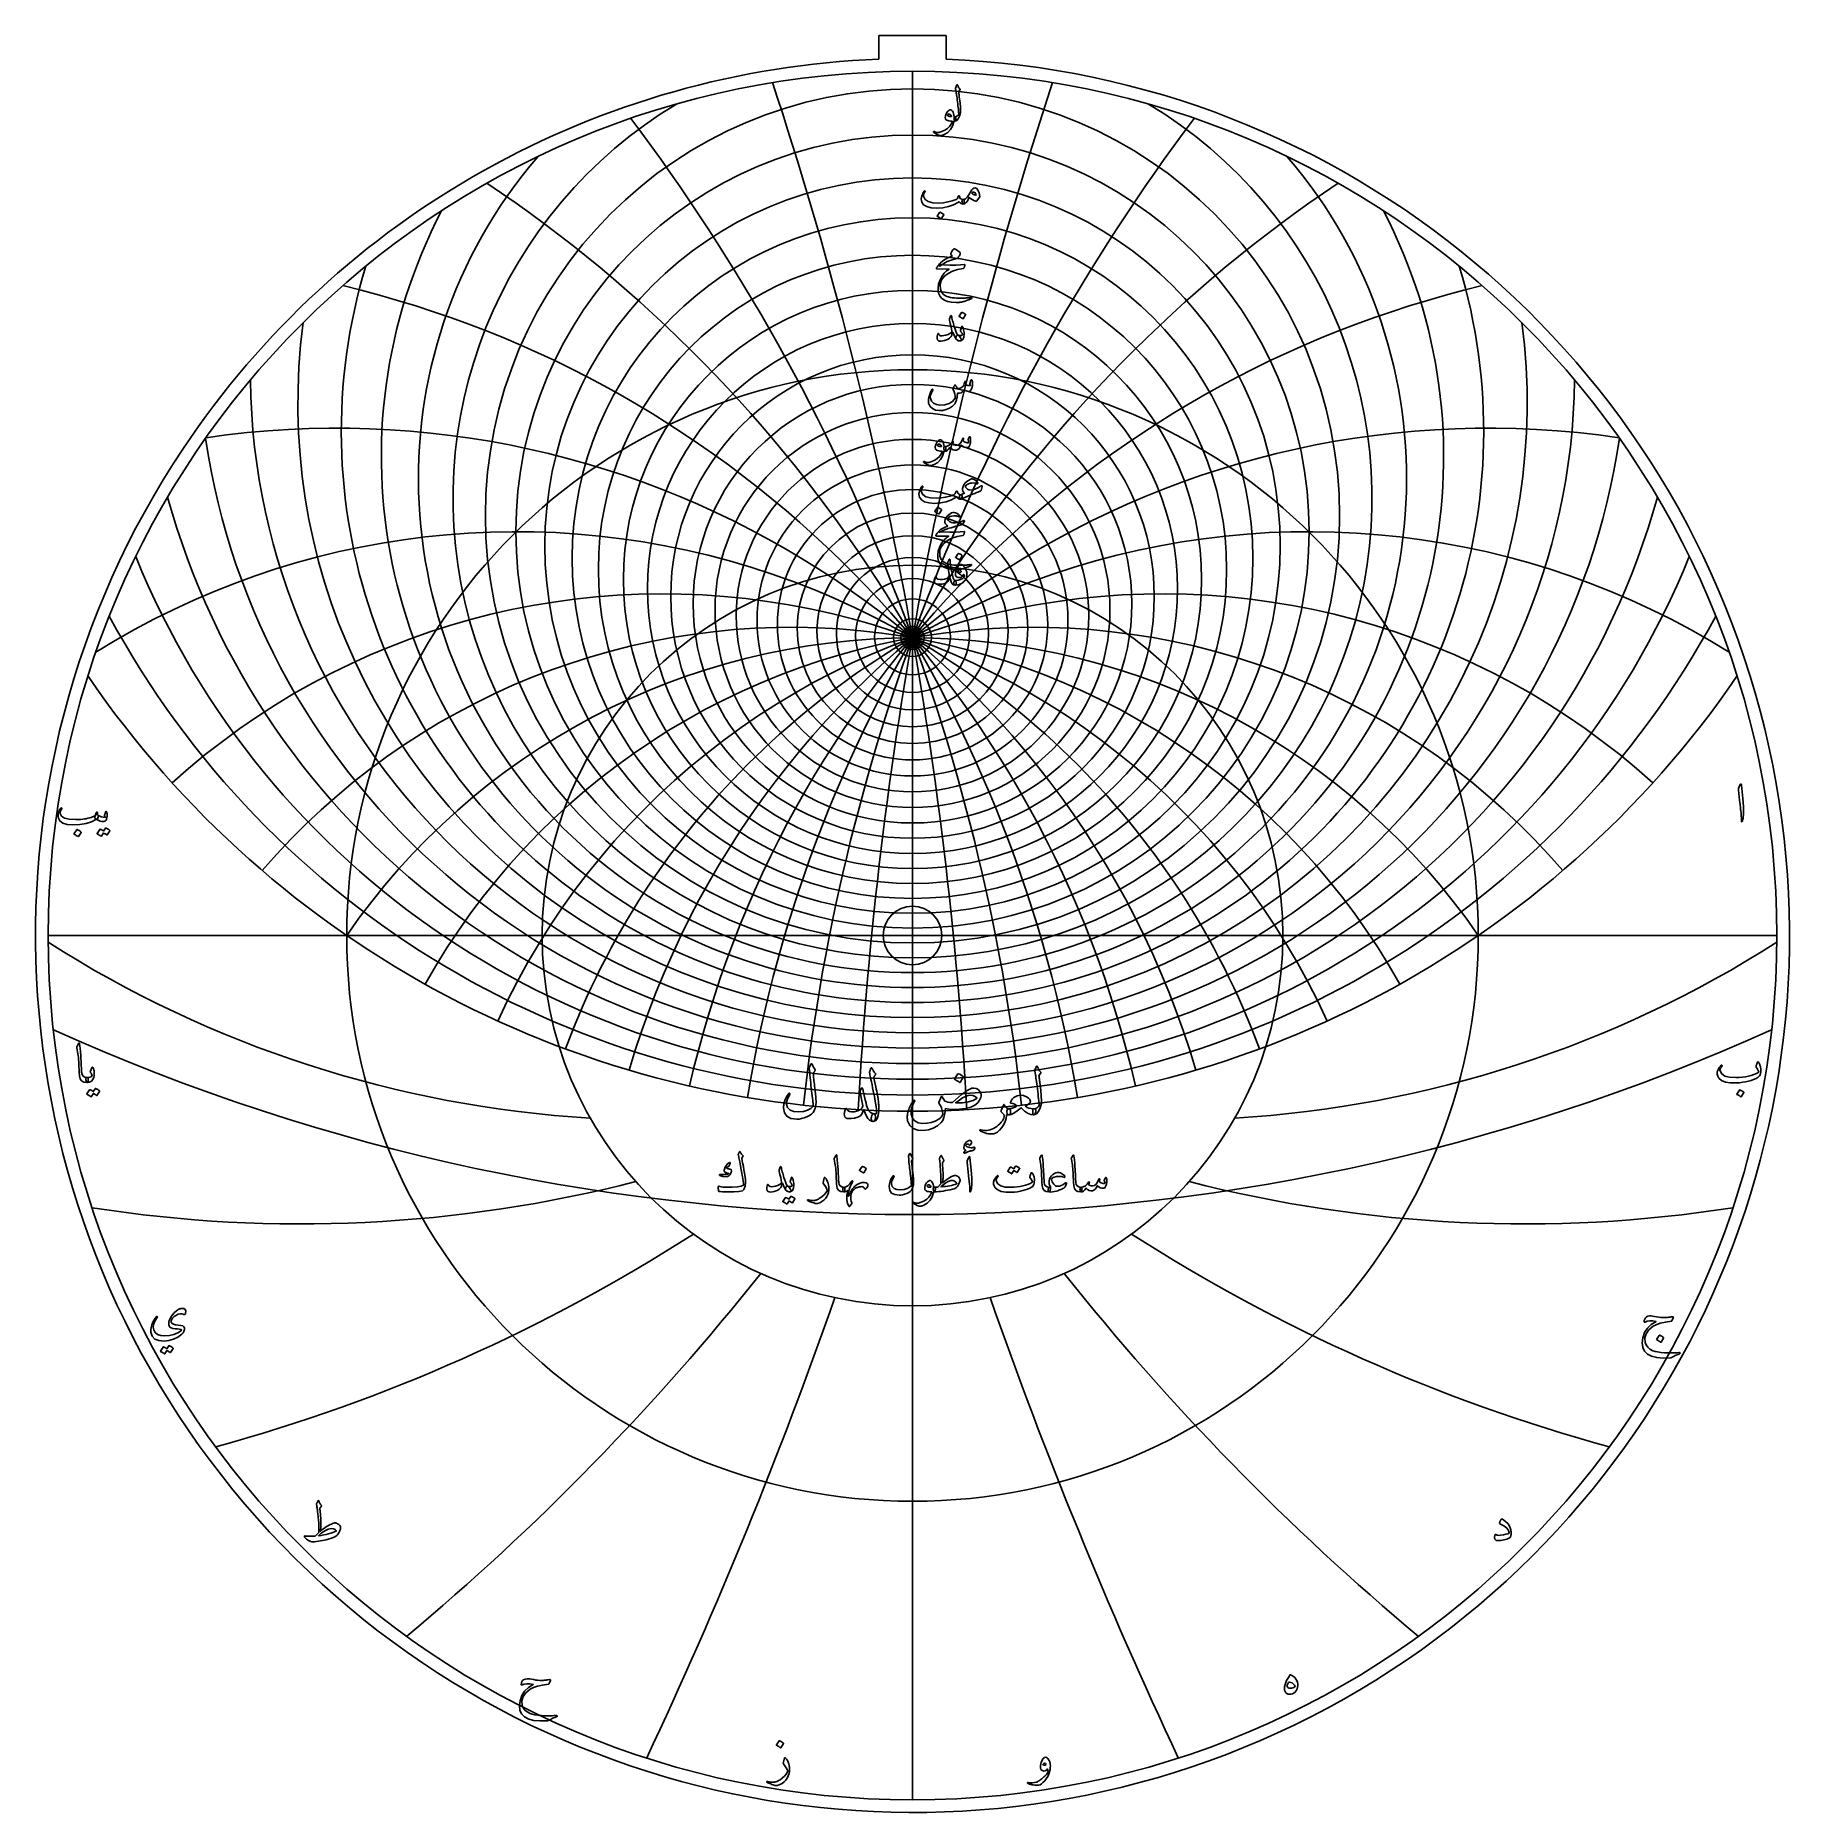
# Model space of a CAD drawing. Header units: millimetres. Extents: x -75 to 75, y -75 to 77.
import ezdxf

# ---------------------------------------------------------------- set-up
doc = ezdxf.new("R2010")
doc.units = ezdxf.units.MM
for name, color, linetype in [('CUT_INNER', 6, 'Continuous'), ('CUT_OUTER', 1, 'Continuous'), ('ENGRAVE', 7, 'Continuous'), ('ENGRAVE_FINE', 8, 'Continuous'), ('TEXT', 5, 'Continuous')]:
    doc.layers.add(name, color=color, linetype=linetype)

msp = doc.modelspace()

# ---------------------------------------------------------------- linework, layer by layer
at = {"layer": 'CUT_INNER'}
msp.add_circle((0, 0), 2.525, dxfattribs=at)
at = {"layer": 'CUT_OUTER'}
for points in [[(-2.8875, 77.3175), (2.8875, 77.3175), (2.8875, 75.2819)], [(-2.8875, 75.2819), (-2.8875, 77.3175)]]:
    msp.add_lwpolyline(points, dxfattribs=at)
for centre, radius, start, end in [((-0.0002, -0.0002), 75.3374, 146.249794, 87.803295), ((-0.0008, 0.0009), 75.3363, 92.195935, 146.250222)]:
    msp.add_arc(centre, radius, start, end, dxfattribs=at)
at = {"layer": 'ENGRAVE'}
for points in [[(0, -74.25), (0, 74.25)], [(-74.25, 0), (74.25, 0)], [(0, -74.25), (0, -31.8152)]]:
    msp.add_lwpolyline(points, dxfattribs=at)
for centre, radius in [((0, 0), 74.25), ((0, 31.4525), 26.9865), ((0, 0), 48.6033), ((0, 27.9631), 16.9653), ((0, 26.14), 8.2094), ((0, 0), 31.8152), ((0, 25.5714), 0.99)]:
    msp.add_circle(centre, radius, dxfattribs=at)
for centre, radius, start, end in [((0, 37.5609), 39.4706, 120.8977, 59.1023), ((0, 48.5385), 56.8901, 180.823869, 359.176131), ((0, -33.4041), 58.9755, 34.5, 145.5), ((0, -33.4041), 58.9755, 34.5, 145.5), ((0, 70.7182), 85.8099, 214.368748, 325.631252), ((-21.8597, 81.5815), 97.4457, 237.47875, 266.577519), ((21.8597, 81.5815), 97.4457, 273.422481, 302.52125), ((-52.5825, 91.0756), 115.8532, 261.118052, 284.397068), ((52.5825, 91.0756), 115.8532, 255.602932, 278.881948), ((-98.852, 98.852), 148.0059, 285.273671, 302.732933), ((98.852, 98.852), 148.0059, 237.267067, 254.726329), ((-181.2125, 104.6231), 214.8167, 309.887656, 321.527164), ((181.2125, 104.6231), 214.8167, 218.472836, 230.112344), ((-403.7112, 108.1741), 420.7692, 334.849463, 340.669217), ((403.7112, 108.1741), 420.7692, 199.330783, 205.150537)]:
    msp.add_arc(centre, radius, start, end, dxfattribs=at)
at = {"layer": 'ENGRAVE_FINE'}
for centre, radius in [((0, 36.0518), 36.6881), ((0, 34.7041), 34.0679), ((0, 33.4986), 31.589), ((0, 32.4193), 29.2337), ((0, 30.587), 24.8344), ((0, 29.8129), 22.7658), ((0, 29.1221), 20.7705), ((0, 28.5075), 18.8397), ((0, 27.4838), 15.1401), ((0, 27.0652), 13.3577), ((0, 26.7037), 11.612), ((0, 26.3962), 9.8976), ((0, 25.9332), 6.5425), ((0, 25.774), 4.8924), ((0, 25.6612), 3.2547), ((0, 25.5938), 1.6253)]:
    msp.add_circle(centre, radius, dxfattribs=at)
for centre, radius, start, end in [((-334.4667, -33.4041), 339.6264, 3.112223, 18.305916), ((-334.4667, -33.4041), 339.6264, 3.112223, 18.305916), ((334.4667, -33.4041), 339.6264, 161.694084, 176.887777), ((334.4667, -33.4041), 339.6264, 161.694084, 176.887777), ((-162.0339, -33.4041), 172.4329, 6.267743, 36.928893), ((-162.0339, -33.4041), 172.4329, 6.267743, 36.928893), ((162.0339, -33.4041), 172.4329, 143.071107, 173.732257), ((162.0339, -33.4041), 172.4329, 143.071107, 173.732257), ((0, 39.2546), 42.4402, 139.340374, 40.659626), ((-102.1486, -33.4041), 117.951, 9.512159, 56.213835), ((-102.1486, -33.4041), 117.951, 9.512159, 56.213835), ((102.1486, -33.4041), 117.951, 123.786165, 170.487841), ((102.1486, -33.4041), 117.951, 123.786165, 170.487841), ((0, 41.1607), 45.6267, 152.453309, 27.546691), ((0, 43.3135), 49.0661, 163.185846, 16.814154), ((-70.2843, -33.4041), 91.7496, 12.895933, 76.553577), ((-70.2843, -33.4041), 91.7496, 12.895933, 76.553577), ((70.2843, -33.4041), 91.7496, 103.446423, 167.104067), ((70.2843, -33.4041), 91.7496, 103.446423, 167.104067), ((0, 45.7553), 52.8024, 172.49133, 7.50867), ((-49.4863, -33.4041), 76.9871, 16.477472, 98.375239), ((-49.4863, -33.4041), 76.9871, 16.477472, 98.375239), ((49.4863, -33.4041), 76.9871, 81.624761, 163.522528), ((49.4863, -33.4041), 76.9871, 81.624761, 163.522528), ((0, 51.7297), 61.3975, 188.44201, 351.55799), ((0, 55.4136), 66.4114, 195.509349, 344.490651), ((-34.0495, -33.4041), 68.0991, 20.327135, 122.01034), ((-34.0495, -33.4041), 68.0991, 20.327135, 122.01034), ((34.0495, -33.4041), 68.0991, 57.98966, 159.672865), ((34.0495, -33.4041), 68.0991, 57.98966, 159.672865), ((0, 59.7006), 72.0443, 202.136906, 337.863094), ((-21.4653, -33.4041), 62.7604, 24.532711, 132.170048), ((-21.4653, -33.4041), 62.7604, 24.532711, 132.170048), ((21.4653, -33.4041), 62.7604, 47.829952, 155.467289), ((21.4653, -33.4041), 62.7604, 47.829952, 155.467289), ((0, 64.7365), 78.4441, 208.403854, 331.596146), ((-10.399, -33.4041), 59.8853, 29.207176, 139.386081), ((-10.399, -33.4041), 59.8853, 29.207176, 139.386081), ((10.399, -33.4041), 59.8853, 40.613919, 150.792824), ((10.399, -33.4041), 59.8853, 40.613919, 150.792824), ((0, 155.6212), 179.5897, 245.733951, 294.266049)]:
    msp.add_arc(centre, radius, start, end, dxfattribs=at)
at = {"layer": 'TEXT'}
for points in [[(3.7105, 72.8499), (3.7401, 72.9216), (3.7632, 72.9784), (3.7797, 73.0204), (3.7895, 73.0475), (3.7972, 73.0648), (3.8071, 73.0772), (3.8192, 73.0846), (3.8335, 73.087), (3.8496, 73.0843), (3.8631, 73.0761), (3.8738, 73.0623), (3.8818, 73.0431), (3.9183, 72.949), (3.9619, 72.8642), (4.0127, 72.7887), (4.0706, 72.7226), (4.0868, 72.7014), (4.0914, 72.6776), (4.0846, 72.6509), (4.0662, 72.6216), (3.9696, 72.4855), (3.9762, 72.4245), (3.9828, 72.3647), (3.9893, 72.306), (3.9959, 72.2483), (4.0025, 72.1918), (4.0091, 72.1364), (4.0157, 72.082), (4.0223, 72.0288), (4.0829, 71.5359), (4.12, 71.1506), (4.1334, 70.8728), (4.1233, 70.7027), (4.0404, 70.3939), (3.9323, 70.1658), (3.7989, 70.0185), (3.6402, 69.9518), (3.6359, 69.9518), (3.6315, 69.9518), (3.6271, 69.9518), (3.6227, 69.9518), (3.5966, 69.9765), (3.5799, 70.033), (3.5725, 70.1214), (3.5744, 70.2416), (3.5785, 70.2861), (3.5908, 70.3184), (3.6114, 70.3387), (3.6402, 70.347), (3.7517, 70.3692), (3.8444, 70.4096), (3.9185, 70.468), (3.974, 70.5446), (3.9703, 70.6365), (3.9635, 70.7411), (3.9538, 70.8583), (3.941, 70.9881), (3.9255, 71.13), (3.9076, 71.2834), (3.8871, 71.4483), (3.8642, 71.6248), (3.8431, 71.7982), (3.8236, 71.9541), (3.8057, 72.0925), (3.7895, 72.2132), (3.7755, 72.3164), (3.7643, 72.402), (3.7558, 72.4701), (3.75, 72.5206), (3.7061, 72.7709), (3.7047, 72.7956), (3.705, 72.817), (3.7069, 72.8351), (3.7105, 72.8499)], [(3.5524, 69.9035), (3.4495, 69.542), (3.2769, 69.2393), (3.0345, 68.9953), (2.7225, 68.8101), (2.6789, 68.7913), (2.6358, 68.7744), (2.5932, 68.7594), (2.5512, 68.7464), (2.5101, 68.7356), (2.47, 68.7272), (2.431, 68.7213), (2.3932, 68.7179), (2.2988, 68.7313), (2.1736, 68.7804), (2.0177, 68.8652), (1.8311, 68.9857), (1.8111, 69.003), (1.7993, 69.0198), (1.7957, 69.036), (1.8004, 69.0516), (1.8108, 69.0637), (1.8245, 69.0692), (1.8415, 69.0681), (1.8618, 69.0604), (2.0559, 68.9975), (2.2735, 68.9978), (2.5147, 69.0612), (2.7796, 69.1877), (2.9958, 69.3345), (3.1748, 69.5072), (3.3164, 69.7056), (3.4207, 69.9298), (3.4199, 69.9378), (3.4174, 69.9441), (3.4133, 69.9488), (3.4075, 69.9518), (3.2563, 69.9606), (3.1276, 69.9781), (3.0214, 70.0045), (2.9377, 70.0396), (2.8729, 70.0939), (2.8323, 70.1691), (2.8158, 70.2652), (2.8235, 70.3821), (2.826, 70.3976), (2.829, 70.4134), (2.8326, 70.4294), (2.8367, 70.4458), (2.8413, 70.4627), (2.8465, 70.4804), (2.8523, 70.4989), (2.8586, 70.5182), (2.9102, 70.6437), (2.9728, 70.7477), (3.0463, 70.8303), (3.1309, 70.8915), (3.2173, 70.925), (3.2966, 70.9244), (3.3688, 70.8898), (3.4339, 70.8212), (3.4907, 70.7257), (3.5338, 70.6148), (3.5631, 70.4886), (3.5788, 70.347), (3.5874, 70.3471), (3.5958, 70.3475), (3.6039, 70.3482), (3.6117, 70.3492), (3.6195, 70.3501), (3.6276, 70.3508), (3.636, 70.3512), (3.6446, 70.3514), (3.6743, 70.3451), (3.6973, 70.3261), (3.7138, 70.2946), (3.7237, 70.2504), (3.7278, 70.2018), (3.727, 70.1527), (3.7212, 70.103), (3.7105, 70.0528), (3.6965, 70.0086), (3.6809, 69.977), (3.6636, 69.9581), (3.6446, 69.9518), (3.5612, 69.9518), (3.5607, 69.9438), (3.559, 69.9331), (3.5563, 69.9197), (3.5524, 69.9035)], [(3.3416, 70.3953), (3.2955, 70.4757), (3.245, 70.5325), (3.1902, 70.5657), (3.1309, 70.5753), (3.0955, 70.566), (3.0639, 70.5512), (3.0362, 70.5309), (3.0123, 70.5051), (3.0046, 70.4913), (3.0035, 70.4765), (3.009, 70.4606), (3.0211, 70.4436), (3.0664, 70.4038), (3.132, 70.3766), (3.2179, 70.3621), (3.3241, 70.3602), (3.3351, 70.3623), (3.3416, 70.3689), (3.3438, 70.3799), (3.3416, 70.3953)], [(5.3747, 64.2291), (5.5122, 64.1802), (5.6261, 64.0425), (5.7164, 63.8158), (5.7831, 63.5001), (5.7856, 63.4774), (5.7842, 63.4573), (5.779, 63.44), (5.7699, 63.4255), (5.5284, 63.1225), (5.5117, 63.1041), (5.4922, 63.0929), (5.47, 63.0888), (5.445, 63.0918), (5.2809, 63.1478), (5.1266, 63.2191), (4.9823, 63.3058), (4.8478, 63.4079), (4.7394, 63.1563), (4.6206, 62.9765), (4.4913, 62.8686), (4.3516, 62.8327), (4.336, 62.8385), (4.3198, 62.8557), (4.303, 62.8846), (4.2857, 62.9249), (4.2591, 63.0248), (4.2495, 63.1049), (4.2569, 63.1653), (4.2814, 63.2059), (4.2956, 63.2155), (4.3121, 63.2224), (4.3308, 63.2265), (4.3516, 63.2279), (4.4515, 63.2449), (4.5492, 63.2916), (4.6447, 63.3679), (4.738, 63.4738), (4.7789, 63.5353), (4.8401, 63.6363), (4.9216, 63.7768), (5.0235, 63.9568), (5.103, 64.0759), (5.1881, 64.161), (5.2787, 64.2121), (5.3747, 64.2291)], [(1.0012, 63.948), (1.0168, 63.9651), (1.033, 63.9722), (1.0498, 63.9694), (1.067, 63.9568), (1.0802, 63.9404), (1.0846, 63.9217), (1.0802, 63.9008), (1.067, 63.8778), (1.0001, 63.774), (0.9573, 63.678), (0.9386, 63.5896), (0.9441, 63.5089), (1.0816, 63.2438), (1.3492, 63.0588), (1.7468, 62.954), (2.2746, 62.9293), (2.6662, 62.9581), (3.042, 63.0182), (3.4018, 63.1096), (3.7456, 63.2323), (3.8063, 63.2682), (3.8565, 63.3234), (3.8963, 63.3978), (3.9257, 63.4914), (3.9355, 63.518), (3.952, 63.5364), (3.9751, 63.5465), (4.0047, 63.5485), (4.0258, 63.5394), (4.0409, 63.521), (4.05, 63.4933), (4.053, 63.4562), (4.0736, 63.3646), (4.131, 63.296), (4.2251, 63.2504), (4.356, 63.2279), (4.4032, 63.2175), (4.435, 63.1906), (4.4515, 63.1472), (4.4526, 63.0874), (4.4367, 62.976), (4.4153, 62.8964), (4.3884, 62.8486), (4.356, 62.8327), (4.2597, 62.8453), (4.1683, 62.8832), (4.0818, 62.9463), (4.0003, 63.0347), (3.9935, 63.0383), (3.9817, 63.0358), (3.9649, 63.0273), (3.9432, 63.0127), (3.5338, 62.7822), (3.087, 62.6175), (2.6028, 62.5187), (2.0814, 62.4858), (1.5995, 62.5187), (1.2251, 62.6175), (0.9584, 62.7822), (0.7992, 63.0127), (0.763, 63.1414), (0.7509, 63.2729), (0.763, 63.4071), (0.7992, 63.5441), (0.848, 63.6714), (0.898, 63.7812), (0.949, 63.8734), (1.0012, 63.948)], [(5.0586, 63.7987), (5.1409, 63.7301), (5.2342, 63.6736), (5.3385, 63.6291), (5.4538, 63.5968), (5.4475, 63.6832), (5.4241, 63.7537), (5.3838, 63.8083), (5.3264, 63.847), (5.2603, 63.8671), (5.1936, 63.8657), (5.1264, 63.8429), (5.0586, 63.7987)], [(2.3317, 62.1257), (2.3372, 62.1312), (2.3449, 62.1345), (2.3547, 62.1356), (2.3668, 62.1345), (2.4522, 62.0999), (2.5326, 62.0577), (2.6081, 62.0077), (2.6786, 61.9501), (2.6854, 61.9413), (2.6885, 61.9325), (2.6876, 61.9237), (2.683, 61.915), (2.4766, 61.5812), (2.4689, 61.5733), (2.459, 61.5713), (2.447, 61.5755), (2.4327, 61.5856), (2.4203, 61.5944), (2.4008, 61.6076), (2.3742, 61.6251), (2.3405, 61.6471), (2.299, 61.6734), (2.2494, 61.7042), (2.1914, 61.7393), (2.1253, 61.7788), (2.1165, 61.7854), (2.1121, 61.792), (2.1121, 61.7986), (2.1165, 61.8052)], [(3.7061, 58.1337), (3.3224, 58.0335), (2.9838, 57.9042), (2.6901, 57.7459), (2.4415, 57.5584), (2.4033, 57.5296), (2.3679, 57.5134), (2.3353, 57.5098), (2.3053, 57.5189), (2.2705, 57.5603), (2.2757, 57.6188), (2.321, 57.6943), (2.4063, 57.7868), (2.6081, 57.9542), (2.84, 58.1051), (3.1021, 58.2396), (3.3943, 58.3576), (3.3109, 58.4806), (3.2953, 58.5113), (3.2879, 58.542), (3.2887, 58.5728), (3.2977, 58.6035), (3.3567, 58.7207), (3.4108, 58.8176), (3.4599, 58.8941), (3.5041, 58.9504), (3.5324, 58.977), (3.5601, 58.991), (3.5873, 58.9924), (3.6139, 58.9811), (3.7684, 58.8939), (3.8982, 58.8121), (4.0033, 58.7358), (4.0838, 58.665), (4.0994, 58.6422), (4.1068, 58.6134), (4.106, 58.5785), (4.0969, 58.5376), (4.0687, 58.4737), (4.0234, 58.396), (3.9611, 58.3046), (3.8818, 58.1995), (3.8609, 58.1839), (3.8247, 58.1677), (3.7731, 58.1509), (3.7061, 58.1337)], [(2.6698, 57.6243), (3.2332, 57.6045), (3.7204, 57.6023), (4.1312, 57.6177), (4.4658, 57.6506), (4.4761, 57.6519), (4.485, 57.6512), (4.4925, 57.6486), (4.4987, 57.644), (4.5032, 57.6379), (4.5058, 57.6303), (4.5065, 57.6214), (4.5053, 57.6111), (4.4967, 57.571), (4.4883, 57.5343), (4.4802, 57.5008), (4.4724, 57.4706), (4.4648, 57.4437), (4.4575, 57.4201), (4.4505, 57.3998), (4.4438, 57.3828), (4.4296, 57.3556), (4.4131, 57.3356), (4.3944, 57.3227), (4.3736, 57.3169), (3.8664, 57.225), (3.4251, 57.0809), (3.0496, 56.8847), (2.7401, 56.6363), (2.5836, 56.4576), (2.47, 56.2685), (2.3992, 56.069), (2.3712, 55.859), (2.3981, 55.5294), (2.5051, 55.2608), (2.6923, 55.053), (2.9596, 54.9062), (3.0982, 54.8617), (3.2505, 54.8249), (3.4166, 54.7958), (3.5963, 54.7744), (3.7895, 54.7604), (3.9959, 54.7536), (4.2155, 54.7539), (4.4482, 54.7613), (4.531, 54.7659), (4.6123, 54.7711), (4.6923, 54.7769), (4.771, 54.7832), (4.8477, 54.7901), (4.9219, 54.7975), (4.9937, 54.8055), (5.063, 54.814), (5.0841, 54.8151), (5.0992, 54.8096), (5.1083, 54.7975), (5.1113, 54.7788), (5.1096, 54.7572), (5.1047, 54.7404), (5.0965, 54.7286), (5.0849, 54.7217), (4.9609, 54.6693), (4.8434, 54.6218), (4.7325, 54.5793), (4.6282, 54.5417), (4.5308, 54.5088), (4.4405, 54.4802), (4.3574, 54.4561), (4.2814, 54.4363), (4.2099, 54.4218), (4.1403, 54.4089), (4.0726, 54.3976), (4.0069, 54.388), (3.9428, 54.3806), (3.8801, 54.3759), (3.8188, 54.374), (3.7588, 54.3748), (3.3493, 54.4067), (3.0079, 54.4758), (2.7346, 54.5823), (2.5293, 54.7261), (2.3786, 54.9059), (2.2735, 55.1159), (2.214, 55.356), (2.2, 55.6263), (2.243, 55.9617), (2.346, 56.2872), (2.5087, 56.6028), (2.7313, 56.9085), (2.8183, 57.001), (2.9168, 57.0897), (3.0269, 57.1745), (3.1484, 57.2554), (2.0858, 57.2642), (2.0603, 57.2752), (2.0496, 57.2949), (2.0537, 57.3235), (2.0726, 57.3608), (2.1083, 57.4152), (2.1407, 57.464), (2.1698, 57.5074), (2.1956, 57.5452), (2.2181, 57.5774), (2.2373, 57.6034), (2.2532, 57.6235), (2.2658, 57.6375), (2.2944, 57.6399), (2.3712, 57.6386), (2.4964, 57.6333), (2.6698, 57.6243)], [(4.2133, 53.5314), (4.2188, 53.5369), (4.2265, 53.5402), (4.2363, 53.5413), (4.2484, 53.5402), (4.3338, 53.5056), (4.4142, 53.4634), (4.4897, 53.4134), (4.5602, 53.3558), (4.567, 53.347), (4.5701, 53.3382), (4.5692, 53.3294), (4.5646, 53.3207), (4.3582, 52.9869), (4.3505, 52.979), (4.3406, 52.977), (4.3286, 52.9812), (4.3143, 52.9913), (4.3019, 53.0001), (4.2824, 53.0133), (4.2558, 53.0308), (4.2221, 53.0528), (4.1806, 53.0791), (4.131, 53.1099), (4.073, 53.145), (4.0069, 53.1845), (3.9981, 53.1911), (3.9937, 53.1977), (3.9937, 53.2043), (3.9981, 53.2109)], [(3.3658, 53.1538), (3.391, 53.0387), (3.4185, 52.9216), (3.4481, 52.8026), (3.48, 52.6817), (3.514, 52.5584), (3.5502, 52.432), (3.5887, 52.3026), (3.6293, 52.1702), (3.7113, 51.932), (3.7863, 51.753), (3.854, 51.6334), (3.9147, 51.573), (3.9677, 51.537), (4.0212, 51.4863), (4.0752, 51.4207), (4.1299, 51.3403), (4.1815, 51.2406), (4.1957, 51.1657), (4.1727, 51.1155), (4.1123, 51.09), (3.9172, 51.1097), (3.7445, 51.2393), (3.5944, 51.4786), (3.4668, 51.8277), (3.4641, 51.8334), (3.4602, 51.8375), (3.4553, 51.84), (3.4492, 51.8408), (3.4448, 51.84), (3.4404, 51.8375), (3.4361, 51.8334), (3.4317, 51.8277), (3.4193, 51.7711), (3.4042, 51.7113), (3.3864, 51.6482), (3.3658, 51.5818), (3.3433, 51.5189), (3.3197, 51.4665), (3.295, 51.4245), (3.2692, 51.3929), (3.1764, 51.312), (3.0606, 51.2404), (2.9217, 51.1781), (2.7598, 51.1251), (2.5952, 51.0858), (2.4524, 51.0691), (2.3317, 51.0749), (2.2329, 51.1031), (2.1484, 51.1739), (2.1099, 51.2985), (2.1176, 51.4769), (2.1714, 51.7091), (2.1766, 51.7168), (2.1835, 51.7223), (2.192, 51.7256), (2.2022, 51.7267), (2.2142, 51.7253), (2.2241, 51.7212), (2.2318, 51.7143), (2.2373, 51.7047), (2.2581, 51.6561), (2.2812, 51.6158), (2.3064, 51.5837), (2.3339, 51.5598), (2.4195, 51.528), (2.5359, 51.5203), (2.683, 51.5368), (2.8608, 51.5774), (3.0505, 51.6383), (3.1978, 51.7069), (3.303, 51.7832), (3.3658, 51.8672), (3.3762, 51.9523), (3.3592, 52.0977), (3.3148, 52.3036), (3.2428, 52.5698), (3.2083, 52.71), (3.188, 52.8234), (3.1819, 52.9098), (3.1902, 52.9694), (3.2736, 53.2065), (3.2826, 53.2315), (3.2922, 53.2493), (3.3024, 53.26), (3.3131, 53.2636), (3.3263, 53.2567), (3.3395, 53.2361), (3.3526, 53.2018), (3.3658, 53.1538)], [(4.2528, 51.7355), (4.227, 51.7785), (4.2023, 51.8156), (4.1787, 51.8466), (4.1562, 51.8716), (4.14, 51.893), (4.131, 51.9177), (4.129, 51.9457), (4.1342, 51.977), (4.2265, 52.3107), (4.2394, 52.3398), (4.2561, 52.348), (4.2767, 52.3354), (4.3011, 52.3019), (4.3379, 52.2308), (4.3692, 52.1449), (4.395, 52.0442), (4.4153, 51.9287), (4.4271, 51.8178), (4.4317, 51.7091), (4.4293, 51.6026), (4.4197, 51.4983), (4.404, 51.4075), (4.3834, 51.3282), (4.3579, 51.2604), (4.3275, 51.2041), (4.2899, 51.1624), (4.2385, 51.1295), (4.1735, 51.1053), (4.0947, 51.09), (4.014, 51.0869), (3.9388, 51.0998), (3.8691, 51.1287), (3.8049, 51.1734), (3.7552, 51.2302), (3.7292, 51.2952), (3.7267, 51.3685), (3.7478, 51.45), (3.7816, 51.5167), (3.8214, 51.5587), (3.8672, 51.576), (3.9191, 51.5686), (4.0387, 51.5398), (4.143, 51.5368), (4.232, 51.5595), (4.3055, 51.6081), (4.3071, 51.621), (4.2989, 51.6465), (4.2808, 51.6847), (4.2528, 51.7355)], [(5.0103, 47.7021), (5.018, 47.7213), (5.0278, 47.7351), (5.0399, 47.7433), (5.0542, 47.746), (5.0726, 47.7438), (5.0882, 47.7373), (5.1011, 47.7263), (5.1113, 47.7109), (5.1362, 47.656), (5.1541, 47.588), (5.1648, 47.5067), (5.1684, 47.4123), (5.1588, 47.2581), (5.1299, 47.1115), (5.0819, 46.9726), (5.0147, 46.8415), (4.9916, 46.8099), (4.9664, 46.7855), (4.9389, 46.7682), (4.9093, 46.758), (4.802, 46.7512), (4.6864, 46.7701), (4.5627, 46.8148), (4.4306, 46.8854), (4.3195, 46.7331), (4.188, 46.6318), (4.0363, 46.5816), (3.8642, 46.5824), (3.8586, 46.4898), (3.8505, 46.4007), (3.8399, 46.3152), (3.8269, 46.2333), (3.8114, 46.1544), (3.7934, 46.078), (3.7729, 46.004), (3.75, 45.9325), (3.6968, 45.8035), (3.6249, 45.6844), (3.5343, 45.5752), (3.4251, 45.4758), (3.1696, 45.3057), (2.8992, 45.186), (2.6141, 45.1168), (2.3141, 45.0982), (1.9763, 45.144), (1.7092, 45.264), (1.513, 45.458), (1.3876, 45.7261), (1.3706, 45.8227), (1.3678, 45.9369), (1.3794, 46.0686), (1.4052, 46.2179), (1.4466, 46.3815), (1.5051, 46.5516), (1.5805, 46.7284), (1.673, 46.9117), (1.6804, 46.9232), (1.6895, 46.9315), (1.7002, 46.9364), (1.7125, 46.9381), (1.7249, 46.937), (1.7356, 46.9337), (1.7447, 46.9282), (1.7521, 46.9205), (1.757, 46.9093), (1.7586, 46.8975), (1.757, 46.8851), (1.7521, 46.8722), (1.6346, 46.6282), (1.5589, 46.4276), (1.5248, 46.2703), (1.5325, 46.1564), (1.6434, 45.9053), (1.8179, 45.7228), (2.0561, 45.6089), (2.358, 45.5636), (2.7801, 45.5905), (3.1375, 45.6976), (3.43, 45.8847), (3.6578, 46.1521), (3.657, 46.3283), (3.6282, 46.5143), (3.5714, 46.7103), (3.4866, 46.9161), (3.4759, 46.937), (3.4701, 46.9556), (3.4693, 46.9721), (3.4734, 46.9864), (3.497, 47.0354), (3.5195, 47.0813), (3.5409, 47.1243), (3.5612, 47.1642), (3.5804, 47.2006), (3.5985, 47.2328), (3.6155, 47.261), (3.6315, 47.285), (3.6405, 47.2951), (3.6501, 47.2992), (3.6603, 47.2973), (3.671, 47.2894), (3.6765, 47.2833), (3.6842, 47.274), (3.694, 47.2614), (3.7061, 47.2454), (3.7198, 47.2262), (3.7347, 47.2037), (3.7506, 47.1779), (3.7676, 47.1488), (3.8022, 47.0929), (3.8313, 47.0522), (3.8549, 47.027), (3.873, 47.0171), (3.9871, 47.0075), (4.1013, 47.027), (4.2155, 47.0756), (4.3297, 47.1532), (4.3711, 47.2048), (4.412, 47.2894), (4.4523, 47.4068), (4.4921, 47.5572), (4.496, 47.5715), (4.5031, 47.5836), (4.5135, 47.5934), (4.5273, 47.6011), (4.5402, 47.6061), (4.5525, 47.6077), (4.5643, 47.6061), (4.5756, 47.6011), (4.5923, 47.5737), (4.5986, 47.5221), (4.5945, 47.4463), (4.5799, 47.3464), (4.6686, 47.2921), (4.7633, 47.2564), (4.864, 47.2394), (4.9708, 47.2411), (4.9694, 47.2732), (4.9653, 47.2992), (4.9584, 47.3193), (4.9488, 47.3333), (4.9378, 47.3464), (4.9312, 47.3596), (4.929, 47.3728), (4.9312, 47.386)], [(4.9071, 42.8541), (4.9167, 42.8607), (4.9279, 42.8585), (4.9408, 42.8475), (4.9554, 42.8278), (4.971, 42.7943), (4.9828, 42.7465), (4.9908, 42.6845), (4.9949, 42.6082), (4.9963, 42.5215), (4.9916, 42.437), (4.9809, 42.3546), (4.9642, 42.2745), (4.9153, 42.1186), (4.861, 42.0066), (4.8012, 41.9386), (4.7358, 41.9144), (4.5813, 41.9235), (4.4383, 41.9638), (4.3069, 42.0355), (4.1869, 42.1384), (4.1046, 41.9762), (4.0069, 41.8497), (3.8938, 41.7588), (3.7654, 41.7037), (3.6306, 41.6916), (3.4942, 41.7256), (3.3562, 41.8057), (3.2165, 41.932), (3.1034, 41.7879), (2.9926, 41.685), (2.8839, 41.6232), (2.7774, 41.6027), (2.756, 41.6147), (2.7357, 41.651), (2.7165, 41.7113), (2.6983, 41.7959), (2.6918, 41.8793), (2.7027, 41.9408), (2.7313, 41.9803), (2.7774, 41.9979), (2.9799, 42.0437), (3.1572, 42.1329), (3.3093, 42.2654), (3.4361, 42.4414), (3.4429, 42.451), (3.4503, 42.4578), (3.4583, 42.4619), (3.4668, 42.4633), (3.4772, 42.4622), (3.4866, 42.4589), (3.4948, 42.4534), (3.5019, 42.4458), (3.506, 42.4222), (3.4964, 42.3821), (3.4731, 42.3255), (3.4361, 42.2525), (3.4846, 42.1963), (3.5601, 42.1548), (3.6625, 42.1282), (3.7917, 42.1164), (3.9528, 42.1502), (4.0936, 42.2602), (4.2141, 42.4466), (4.3143, 42.7092), (4.3192, 42.7227), (4.3253, 42.7323), (4.3324, 42.738), (4.3406, 42.74), (4.353, 42.7389), (4.3637, 42.7356), (4.3727, 42.7301), (4.3802, 42.7224), (4.3856, 42.7114), (4.3889, 42.7004), (4.39, 42.6895), (4.3889, 42.6785), (4.345, 42.4941), (4.3963, 42.4485), (4.4581, 42.4084), (4.5303, 42.3738), (4.6129, 42.3448), (4.6933, 42.3258), (4.7545, 42.3217), (4.7965, 42.3324), (4.8193, 42.3579), (4.8267, 42.3969), (4.8226, 42.4523), (4.8069, 42.5242), (4.7797, 42.6126), (4.7844, 42.6376), (4.8072, 42.6862), (4.8481, 42.7583), (4.9071, 42.8541)], [(2.6896, 41.5544), (2.5866, 41.1929), (2.414, 40.8902), (2.1717, 40.6462), (1.8596, 40.461), (1.816, 40.4422), (1.7729, 40.4253), (1.7304, 40.4103), (1.6884, 40.3973), (1.6472, 40.3865), (1.6072, 40.3781), (1.5682, 40.3722), (1.5303, 40.3688), (1.4359, 40.3822), (1.3108, 40.4313), (1.1549, 40.5161), (0.9682, 40.6366), (0.9482, 40.6539), (0.9364, 40.6706), (0.9328, 40.6868), (0.9375, 40.7025), (0.9479, 40.7146), (0.9617, 40.72), (0.9787, 40.7189), (0.999, 40.7113), (1.193, 40.6484), (1.4107, 40.6487), (1.6519, 40.7121), (1.9167, 40.8386), (2.133, 40.9854), (2.3119, 41.1581), (2.4535, 41.3565), (2.5578, 41.5807), (2.557, 41.5887), (2.5545, 41.595), (2.5504, 41.5996), (2.5447, 41.6027), (2.3934, 41.6114), (2.2647, 41.629), (2.1585, 41.6554), (2.0748, 41.6905), (2.01, 41.7448), (1.9694, 41.82), (1.953, 41.9161), (1.9606, 42.033), (1.9631, 42.0485), (1.9661, 42.0643), (1.9697, 42.0803), (1.9738, 42.0967), (1.9785, 42.1135), (1.9837, 42.1312), (1.9895, 42.1498), (1.9958, 42.1691), (2.0474, 42.2945), (2.1099, 42.3985), (2.1835, 42.4812), (2.268, 42.5424), (2.3545, 42.5758), (2.4338, 42.5753), (2.506, 42.5407), (2.571, 42.4721), (2.6278, 42.3766), (2.6709, 42.2657), (2.7003, 42.1395), (2.7159, 41.9979), (2.7246, 41.998), (2.7329, 41.9984), (2.741, 41.9991), (2.7488, 42.0001), (2.7567, 42.001), (2.7648, 42.0017), (2.7731, 42.0021), (2.7818, 42.0023), (2.8114, 41.9959), (2.8345, 41.977), (2.8509, 41.9454), (2.8608, 41.9013), (2.8649, 41.8527), (2.8641, 41.8036), (2.8584, 41.7539), (2.8476, 41.7037), (2.8337, 41.6595), (2.818, 41.6279), (2.8007, 41.609), (2.7818, 41.6027), (2.6983, 41.6027), (2.6978, 41.5947), (2.6962, 41.584), (2.6934, 41.5705), (2.6896, 41.5544)], [(2.4788, 42.0462), (2.4327, 42.1266), (2.3822, 42.1834), (2.3273, 42.2166), (2.268, 42.2262), (2.2326, 42.2169), (2.2011, 42.202), (2.1733, 42.1817), (2.1495, 42.1559), (2.1418, 42.1422), (2.1407, 42.1274), (2.1462, 42.1115), (2.1582, 42.0945), (2.2035, 42.0547), (2.2691, 42.0275), (2.355, 42.013), (2.4612, 42.011), (2.4722, 42.0132), (2.4788, 42.0198), (2.481, 42.0308), (2.4788, 42.0462)], [(0.808, 38.5889), (0.8236, 38.6059), (0.8398, 38.613), (0.8565, 38.6103), (0.8738, 38.5977), (0.887, 38.5812), (0.8914, 38.5625), (0.887, 38.5417), (0.8738, 38.5186), (0.8069, 38.4149), (0.7641, 38.3188), (0.7454, 38.2304), (0.7509, 38.1498), (0.8884, 37.8846), (1.156, 37.6997), (1.5536, 37.5948), (2.0814, 37.5701), (2.473, 37.5989), (2.8487, 37.6591), (3.2085, 37.7504), (3.5524, 37.8731), (3.6131, 37.9091), (3.6633, 37.9642), (3.7031, 38.0386), (3.7325, 38.1322), (3.7423, 38.1588), (3.7588, 38.1772), (3.7819, 38.1874), (3.8115, 38.1893), (3.8326, 38.1802), (3.8477, 38.1618), (3.8568, 38.1341), (3.8598, 38.0971), (3.8804, 38.0054), (3.9377, 37.9368), (4.0319, 37.8912), (4.1628, 37.8687), (4.21, 37.8583), (4.2418, 37.8314), (4.2583, 37.788), (4.2594, 37.7282), (4.2435, 37.6168), (4.2221, 37.5372), (4.1952, 37.4894), (4.1628, 37.4735), (4.0665, 37.4862), (3.9751, 37.524), (3.8886, 37.5871), (3.8071, 37.6755), (3.8002, 37.6791), (3.7884, 37.6766), (3.7717, 37.6681), (3.75, 37.6536), (3.3406, 37.423), (2.8938, 37.2584), (2.4096, 37.1596), (1.8882, 37.1266), (1.4063, 37.1596), (1.0319, 37.2584), (0.7652, 37.423), (0.606, 37.6536), (0.5697, 37.7823), (0.5577, 37.9137), (0.5697, 38.0479), (0.606, 38.1849), (0.6548, 38.3122), (0.7048, 38.422), (0.7558, 38.5142), (0.808, 38.5889)], [(5.9763, 38.5757), (5.8885, 38.2244), (5.8786, 38.2074), (5.8622, 38.1915), (5.8391, 38.1767), (5.8095, 38.1629), (5.7437, 38.1397), (5.6739, 38.1141), (5.5999, 38.086), (5.5218, 38.0554), (5.4396, 38.0226), (5.3533, 37.9878), (5.2629, 37.9512), (5.1684, 37.9126), (4.1584, 37.4735), (4.1123, 37.4837), (4.075, 37.5141), (4.0464, 37.5649), (4.0267, 37.636), (4.0234, 37.7115), (4.0442, 37.7754), (4.0892, 37.8278), (4.1584, 37.8687), (4.167, 37.8727), (4.1842, 37.8803), (4.2099, 37.8914), (4.244, 37.9061), (4.2864, 37.924), (4.3368, 37.945), (4.3951, 37.969), (4.4614, 37.9961), (4.376, 38.0836), (4.322, 38.1794), (4.2992, 38.2834), (4.3077, 38.3957), (4.3922, 38.6627), (4.536, 38.8886), (4.7391, 39.0733), (5.0015, 39.2168), (5.0589, 39.2303), (5.1255, 39.2267), (5.2016, 39.2061), (5.2869, 39.1685), (5.3756, 39.1172), (5.4571, 39.0598), (5.5315, 38.9964), (5.5987, 38.927), (5.6176, 38.9015), (5.6261, 38.8776), (5.6242, 38.8554), (5.6119, 38.8348), (5.5932, 38.8189), (5.5723, 38.8106), (5.5493, 38.8101), (5.524, 38.8172), (5.3926, 38.8587), (5.2529, 38.8776), (5.105, 38.874), (4.9488, 38.848), (4.8075, 38.8057), (4.6952, 38.7492), (4.6121, 38.6783), (4.558, 38.5933), (4.5525, 38.5554), (4.5668, 38.512), (4.6008, 38.4632), (4.6546, 38.4088), (4.7161, 38.3594), (4.7775, 38.321), (4.839, 38.2936), (4.9005, 38.2771), (5.0847, 38.2724), (5.2814, 38.3111), (5.4908, 38.3932), (5.7129, 38.5186), (5.7367, 38.5337), (5.7601, 38.5483), (5.7828, 38.5623), (5.8051, 38.5757), (5.8265, 38.5883), (5.8468, 38.5999), (5.866, 38.6103), (5.8841, 38.6196), (5.9343, 38.6432), (5.9664, 38.6438), (5.9804, 38.6213), (5.9763, 38.5757)], [(2.1385, 36.7666), (2.144, 36.772), (2.1517, 36.7753), (2.1615, 36.7764), (2.1736, 36.7753), (2.259, 36.7408), (2.3394, 36.6985), (2.4148, 36.6485), (2.4854, 36.5909), (2.4922, 36.5821), (2.4953, 36.5733), (2.4944, 36.5646), (2.4898, 36.5558), (2.2834, 36.2221), (2.2757, 36.2141), (2.2658, 36.2122), (2.2537, 36.2163), (2.2395, 36.2264), (2.2271, 36.2352), (2.2076, 36.2484), (2.181, 36.266), (2.1473, 36.2879), (2.1058, 36.3143), (2.0561, 36.345), (1.9982, 36.3801), (1.9321, 36.4197), (1.9233, 36.4262), (1.9189, 36.4328), (1.9189, 36.4394), (1.9233, 36.446)], [(4.4548, 35.6402), (4.4584, 35.6092), (4.4383, 35.5513), (4.3947, 35.4665), (4.3275, 35.3548), (4.3132, 35.3367), (4.2967, 35.3218), (4.2781, 35.3103), (4.2572, 35.3021), (3.9762, 35.2247), (3.7259, 35.155), (3.5063, 35.093), (3.3175, 35.0386), (3.1594, 34.9922), (3.0321, 34.9541), (2.9355, 34.9242), (2.8696, 34.9025), (2.3383, 34.6654), (2.301, 34.6626), (2.2724, 34.6676), (2.2526, 34.6802), (2.2417, 34.7005), (2.2414, 34.7079), (2.245, 34.717), (2.2524, 34.7277), (2.2636, 34.74), (2.3718, 34.8416), (2.5337, 34.9486), (2.7494, 35.0611), (3.0189, 35.1791), (2.9456, 35.2417), (2.8839, 35.3021), (2.8337, 35.3603), (2.795, 35.4163), (2.7711, 35.4775), (2.7653, 35.5513), (2.7777, 35.6377), (2.8081, 35.7368), (2.8575, 35.84), (2.9267, 35.9432), (3.0156, 36.0464), (3.1243, 36.1496), (3.2426, 36.2388), (3.3559, 36.3), (3.4643, 36.3332), (3.5678, 36.3384), (3.708, 36.3101), (3.8346, 36.2517), (3.9474, 36.163), (4.0464, 36.0442), (4.0552, 36.0294), (4.0596, 36.0156), (4.0596, 36.003), (4.0552, 35.9915), (4.0456, 35.9808), (4.0343, 35.975), (4.0215, 35.9742), (4.0069, 35.9783), (3.9423, 35.9989), (3.8801, 36.0167), (3.8204, 36.0318), (3.7632, 36.0442), (3.7087, 36.0535), (3.6573, 36.0596), (3.6088, 36.0623), (3.5634, 36.0618), (3.3743, 36.0395), (3.2154, 35.986), (3.0867, 35.9012), (2.9882, 35.7851), (3.093, 35.6471), (3.2099, 35.5447), (3.3389, 35.478), (3.48, 35.447), (3.6899, 35.4448), (3.9158, 35.4777), (4.1576, 35.5458), (4.4153, 35.649), (4.426, 35.6517), (4.4361, 35.6512), (4.4457, 35.6473), (4.4548, 35.6402)], [(2.6325, 34.6785), (3.1959, 34.6588), (3.6831, 34.6566), (4.0939, 34.672), (4.4285, 34.7049), (4.4387, 34.7061), (4.4477, 34.7054), (4.4552, 34.7028), (4.4614, 34.6983), (4.4659, 34.6921), (4.4685, 34.6846), (4.4692, 34.6757), (4.468, 34.6654), (4.4593, 34.6253), (4.451, 34.5885), (4.4429, 34.555), (4.435, 34.5249), (4.4275, 34.498), (4.4202, 34.4744), (4.4132, 34.454), (4.4065, 34.437), (4.3922, 34.4099), (4.3758, 34.3898), (4.3571, 34.3769), (4.3362, 34.3712), (3.8291, 34.2792), (3.3878, 34.1351), (3.0123, 33.9389), (2.7027, 33.6905), (2.5463, 33.5119), (2.4327, 33.3228), (2.3619, 33.1233), (2.3339, 32.9133), (2.3608, 32.5837), (2.4678, 32.315), (2.655, 32.1073), (2.9223, 31.9604), (3.0609, 31.916), (3.2132, 31.8792), (3.3792, 31.8501), (3.559, 31.8287), (3.7522, 31.8147), (3.9586, 31.8078), (4.1782, 31.8081), (4.4109, 31.8155), (4.4936, 31.8202), (4.575, 31.8254), (4.655, 31.8312), (4.7336, 31.8375), (4.8103, 31.8443), (4.8846, 31.8518), (4.9563, 31.8597), (5.0256, 31.8682), (5.0468, 31.8693), (5.0619, 31.8638), (5.0709, 31.8518), (5.0739, 31.8331), (5.0723, 31.8114), (5.0674, 31.7947), (5.0591, 31.7829), (5.0476, 31.776), (4.9236, 31.7236), (4.8061, 31.6761), (4.6952, 31.6336), (4.5909, 31.596), (4.4935, 31.563), (4.4032, 31.5345), (4.32, 31.5103), (4.244, 31.4906), (4.1725, 31.476), (4.103, 31.4631), (4.0353, 31.4519), (3.9696, 31.4423), (3.9055, 31.4349), (3.8428, 31.4302), (3.7814, 31.4283), (3.7215, 31.4291), (3.312, 31.4609), (2.9706, 31.5301), (2.6973, 31.6366), (2.492, 31.7804), (2.3413, 31.9602), (2.2362, 32.1701), (2.1766, 32.4103), (2.1626, 32.6806), (2.2057, 33.016), (2.3086, 33.3414), (2.4714, 33.6571), (2.694, 33.9628), (2.781, 34.0553), (2.8795, 34.1439), (2.9895, 34.2287), (3.1111, 34.3097), (2.0485, 34.3185), (2.0229, 34.3295), (2.0122, 34.3492), (2.0164, 34.3778), (2.0353, 34.4151), (2.071, 34.4694), (2.1034, 34.5183), (2.1324, 34.5616), (2.1582, 34.5995), (2.1807, 34.6316), (2.2, 34.6577), (2.2159, 34.6777), (2.2285, 34.6917), (2.257, 34.6942), (2.3339, 34.6928), (2.459, 34.6876), (2.6325, 34.6785)], [(3.6534, 30.4909), (3.6853, 30.4755), (3.7105, 30.4513), (3.7292, 30.4184), (3.7412, 30.3767), (3.7492, 30.3251), (3.7511, 30.2757), (3.747, 30.2285), (3.7369, 30.1835), (3.7218, 30.1451), (3.7028, 30.1176), (3.68, 30.1011), (3.6534, 30.0957), (3.522, 30.1322), (3.413, 30.2241), (3.3266, 30.3715), (3.2626, 30.5743), (3.2544, 30.6093), (3.2472, 30.6396), (3.2412, 30.6653), (3.2363, 30.6863), (3.2324, 30.7026), (3.2297, 30.7143), (3.228, 30.7213), (3.2275, 30.7236), (3.2209, 30.7365), (3.2143, 30.7401), (3.2077, 30.7343), (3.2011, 30.7192), (3.1265, 30.5507), (3.0431, 30.4184), (2.9508, 30.3223), (2.8498, 30.2625), (2.7033, 30.2164), (2.5315, 30.1879), (2.3344, 30.1769), (2.1121, 30.1835), (1.9637, 30.2293), (1.8827, 30.3405), (1.8692, 30.5169), (1.9233, 30.7587), (1.9357, 30.7878), (1.9508, 30.8092), (1.9686, 30.8229), (1.9892, 30.829), (2.0095, 30.8271), (2.0265, 30.8169), (2.0402, 30.7985), (2.0507, 30.7719), (2.0729, 30.7151), (2.1001, 30.672), (2.1322, 30.6426), (2.1692, 30.627), (2.377, 30.5951), (2.5743, 30.5919), (2.7612, 30.6171), (2.9377, 30.6709), (3.0142, 30.711), (3.0771, 30.7653), (3.1262, 30.8339), (3.1616, 30.9168), (3.1594, 30.956), (3.1484, 31.0474), (3.1287, 31.191), (3.1001, 31.3866), (3.0856, 31.4913), (3.0727, 31.5859), (3.0614, 31.6703), (3.0518, 31.7445), (3.0436, 31.8081), (3.0365, 31.8603), (3.0304, 31.9014), (3.0255, 31.9311), (3.0214, 31.9767), (3.0222, 32.0168), (3.028, 32.0514), (3.0387, 32.0804), (3.0557, 32.1165), (3.0716, 32.1502), (3.0864, 32.1813), (3.1001, 32.21), (3.1125, 32.2362), (3.1232, 32.2599), (3.1322, 32.2812), (3.1397, 32.3), (3.1473, 32.3151), (3.1572, 32.3252), (3.1693, 32.3305), (3.1836, 32.3307), (3.1992, 32.3247), (3.211, 32.3154), (3.219, 32.3027), (3.2231, 32.2868), (3.2498, 32.0622), (3.2774, 31.8494), (3.3058, 31.6483), (3.3351, 31.4591), (3.3648, 31.2817), (3.3949, 31.116), (3.4252, 30.9622), (3.4558, 30.8202), (3.4929, 30.6876), (3.5382, 30.5886), (3.5917, 30.523), (3.6534, 30.4909)], [(3.9257, 32.8182), (3.9312, 32.8236), (3.9388, 32.8269), (3.9487, 32.828), (3.9608, 32.8269), (4.0462, 32.7924), (4.1266, 32.7501), (4.202, 32.7001), (4.2726, 32.6425), (4.2794, 32.6337), (4.2824, 32.6249), (4.2816, 32.6162), (4.277, 32.6074), (4.0706, 32.2737), (4.0629, 32.2657), (4.053, 32.2638), (4.0409, 32.2679), (4.0267, 32.278), (4.0143, 32.2868), (3.9948, 32.3), (3.9682, 32.3176), (3.9345, 32.3395), (3.893, 32.3659), (3.8433, 32.3966), (3.7854, 32.4317), (3.7193, 32.4713), (3.7105, 32.4778), (3.7061, 32.4844), (3.7061, 32.491), (3.7105, 32.4976)], [(4.1584, 31.8916), (4.1886, 31.8872), (4.2221, 31.8741), (4.2588, 31.8521), (4.2989, 31.8214), (4.4704, 31.6386), (4.5898, 31.4328), (4.6571, 31.2039), (4.6722, 30.9519), (4.6587, 30.8207), (4.6315, 30.7038), (4.5907, 30.6012), (4.536, 30.5128), (4.359, 30.3303), (4.1529, 30.1999), (3.9177, 30.1217), (3.6534, 30.0957), (3.6268, 30.102), (3.604, 30.1209), (3.5851, 30.1525), (3.57, 30.1966), (3.5644, 30.2211), (3.5607, 30.246), (3.5589, 30.2716), (3.559, 30.2976), (3.5605, 30.3234), (3.5629, 30.3481), (3.566, 30.3717), (3.57, 30.3943), (3.5818, 30.4332), (3.5996, 30.4623), (3.6235, 30.4815), (3.6534, 30.4909), (3.9108, 30.5254), (4.1342, 30.5897), (4.3236, 30.6835), (4.479, 30.807), (4.4715, 30.8688), (4.4625, 30.9179), (4.4518, 30.9544), (4.4394, 30.9783), (4.4246, 30.9989), (4.4109, 31.0123), (4.3983, 31.0186), (4.3867, 31.0178), (4.3788, 31.015), (4.3725, 31.0112), (4.3678, 31.0063), (4.3648, 31.0002), (4.3225, 30.9135), (4.2704, 30.8465), (4.2083, 30.7993), (4.1364, 30.7719), (3.9276, 30.7557), (3.7841, 30.8125), (3.7058, 30.9423), (3.6929, 31.1451), (3.7105, 31.2615), (3.7456, 31.3823), (3.7983, 31.5074), (3.8686, 31.6369), (3.9427, 31.7484), (4.0157, 31.828), (4.0876, 31.8757), (4.1584, 31.8916)], [(4.0135, 31.4174), (3.9699, 31.405), (3.9355, 31.3724), (3.9106, 31.3194), (3.8949, 31.2461), (3.8952, 31.2346), (3.896, 31.2264), (3.8974, 31.2214), (3.8993, 31.2198), (3.9435, 31.2091), (3.9882, 31.2033), (4.0335, 31.2025), (4.0794, 31.2066), (4.1197, 31.2151), (4.1529, 31.2275), (4.179, 31.2437), (4.1979, 31.2637), (4.1485, 31.3342), (4.1013, 31.3834), (4.0563, 31.4111), (4.0135, 31.4174)], [(71.0832, 12.9096), (71.128, 12.9962), (71.164, 13.0267), (71.1912, 13.0009), (71.2097, 12.919), (71.3174, 11.7714), (71.3815, 11.0671), (71.3959, 10.5044), (71.3604, 10.0835), (71.2752, 9.8042), (71.2597, 9.7813), (71.246, 9.7691), (71.234, 9.7673), (71.2237, 9.7761), (71.2155, 9.7898), (71.2097, 9.8077), (71.2062, 9.8297), (71.205, 9.8557), (71.205, 10.0586), (71.1956, 10.2737), (71.1769, 10.5012), (71.1488, 10.741), (71.1426, 10.8036), (71.1242, 10.9728), (71.0934, 11.2486), (71.0504, 11.6309), (70.9474, 12.4787), (70.945, 12.5238), (70.9474, 12.5653), (70.9544, 12.6034), (70.9661, 12.6379)], [(-70.0293, 10.3897), (-70.0248, 10.3873), (-70.0206, 10.385), (-70.0166, 10.3826), (-70.0129, 10.3803), (-70.0093, 10.3777), (-70.0053, 10.3744), (-70.0011, 10.3706), (-69.9965, 10.3662), (-69.9588, 10.3218), (-69.9439, 10.2585), (-69.9518, 10.1766), (-69.9825, 10.0758), (-70.0109, 10.0147), (-70.0399, 9.9763), (-70.0694, 9.9608), (-70.0996, 9.9681), (-70.1148, 9.9754), (-70.1277, 9.9787), (-70.1382, 9.9778), (-70.1464, 9.9728), (-70.5305, 9.7626), (-70.9895, 9.6145), (-71.5235, 9.5284), (-72.1324, 9.5044), (-72.6248, 9.5466), (-72.9966, 9.659), (-73.2477, 9.8417), (-73.3783, 10.0946), (-73.3985, 10.214), (-73.4029, 10.3335), (-73.3915, 10.4529), (-73.3642, 10.5723), (-73.3271, 10.678), (-73.2811, 10.7749), (-73.2264, 10.863), (-73.1628, 10.9424), (-73.1508, 10.9523), (-73.1383, 10.9588), (-73.1251, 10.9617), (-73.1113, 10.9611), (-73.0984, 10.9555), (-73.0879, 10.9482), (-73.0797, 10.9391), (-73.0738, 10.9283), (-73.0712, 10.9178), (-73.0727, 10.9049), (-73.0782, 10.8897), (-73.0879, 10.8721), (-73.1558, 10.7726), (-73.2003, 10.6754), (-73.2214, 10.5805), (-73.219, 10.488), (-73.1078, 10.2562), (-72.849, 10.0899), (-72.4427, 9.9892), (-71.8888, 9.9541), (-71.7367, 9.9564), (-71.585, 9.9634), (-71.4335, 9.9751), (-71.2823, 9.9915), (-71.1322, 10.0126), (-70.9843, 10.0384), (-70.8383, 10.0688), (-70.6944, 10.104), (-70.5548, 10.1438), (-70.4403, 10.1836), (-70.3511, 10.2234), (-70.2869, 10.2632), (-70.2622, 10.2843), (-70.2395, 10.31), (-70.2189, 10.3405), (-70.2003, 10.3756), (-70.1829, 10.4148), (-70.1658, 10.4576), (-70.1489, 10.5038), (-70.1324, 10.5536), (-70.1259, 10.5688), (-70.116, 10.5817), (-70.1025, 10.5922), (-70.0855, 10.6004), (-70.0674, 10.6048), (-70.0504, 10.604), (-70.0346, 10.5978), (-70.02, 10.5864), (-70.0083, 10.5706), (-70.0012, 10.5513), (-69.9989, 10.5284), (-70.0012, 10.5021)], [(-70.1698, 10.015), (-70.2208, 10.0633), (-70.2471, 10.1239), (-70.2489, 10.1968), (-70.2261, 10.2819), (-70.1766, 10.3583), (-70.1312, 10.4049), (-70.0899, 10.4216), (-70.0528, 10.4084), (-69.8771, 10.2922), (-69.7015, 10.2105), (-69.5258, 10.1634), (-69.3502, 10.1508), (-69.344, 10.152), (-69.3396, 10.1555), (-69.337, 10.1613), (-69.3361, 10.1695), (-69.3405, 10.185), (-69.3537, 10.2082), (-69.3756, 10.2389), (-69.4064, 10.2773), (-69.4122, 10.289), (-69.4157, 10.3007), (-69.4169, 10.3124), (-69.4157, 10.3241), (-69.3033, 10.6473), (-69.2981, 10.6596), (-69.2916, 10.6684), (-69.284, 10.6736), (-69.2752, 10.6754), (-69.2664, 10.6739), (-69.2588, 10.6695), (-69.2524, 10.6622), (-69.2471, 10.652), (-69.212, 10.5469), (-69.1909, 10.4424), (-69.1839, 10.3384), (-69.1909, 10.2351), (-69.2138, 10.1066), (-69.2448, 10.0021), (-69.284, 9.9216), (-69.3314, 9.8651), (-69.3674, 9.834), (-69.4005, 9.8112), (-69.4307, 9.7966), (-69.4579, 9.7901), (-69.6148, 9.7866), (-69.7858, 9.8229), (-69.9708, 9.899), (-70.1698, 10.015)], [(-69.3361, 9.2187), (-69.3303, 9.2246), (-69.3221, 9.2281), (-69.3115, 9.2292), (-69.2986, 9.2281), (-69.2525, 9.2108), (-69.2079, 9.1918), (-69.1647, 9.171), (-69.123, 9.1484), (-69.0825, 9.1239), (-69.0428, 9.0969), (-69.004, 9.0676), (-68.9661, 9.036), (-68.9588, 9.0264), (-68.9556, 9.0161), (-68.9564, 9.0053), (-68.9614, 8.9939), (-69.1862, 8.6379), (-69.1924, 8.6332), (-69.2015, 8.6332), (-69.2135, 8.6379), (-69.2284, 8.6473), (-69.2386, 8.6559), (-69.2553, 8.6678), (-69.2784, 8.6828), (-69.308, 8.7011), (-69.3443, 8.7229), (-69.3876, 8.7486), (-69.438, 8.778), (-69.4954, 8.8112), (-69.6734, 8.5349), (-69.6816, 8.5264), (-69.6921, 8.5243), (-69.705, 8.5287), (-69.7202, 8.5395), (-69.7334, 8.5489), (-69.7542, 8.563), (-69.7826, 8.5817), (-69.8186, 8.6051), (-69.8628, 8.6332), (-69.9157, 8.666), (-69.9775, 8.7035), (-70.0481, 8.7456), (-70.0554, 8.7527), (-70.0586, 8.7597), (-70.0577, 8.7667), (-70.0528, 8.7737), (-69.8232, 9.1157), (-69.8174, 9.1215), (-69.8092, 9.125), (-69.7987, 9.1262), (-69.7858, 9.125), (-69.7465, 9.1123), (-69.7085, 9.0975), (-69.6716, 9.0807), (-69.6359, 9.0618), (-69.6013, 9.0412), (-69.568, 9.019), (-69.5358, 8.9955), (-69.5047, 8.9705)], [(-71.8045, 9.0876), (-71.7987, 9.0934), (-71.7905, 9.0969), (-71.7799, 9.0981), (-71.767, 9.0969), (-71.676, 9.06), (-71.5902, 9.015), (-71.5097, 8.9617), (-71.4345, 8.9002), (-71.4272, 8.8908), (-71.424, 8.8815), (-71.4248, 8.8721), (-71.4298, 8.8627), (-71.65, 8.5068), (-71.6581, 8.4983), (-71.6687, 8.4962), (-71.6816, 8.5006), (-71.6968, 8.5114), (-71.71, 8.5208), (-71.7307, 8.5349), (-71.7591, 8.5536), (-71.7952, 8.577), (-71.8394, 8.6051), (-71.8923, 8.6379), (-71.9541, 8.6754), (-72.0247, 8.7175), (-72.034, 8.7246), (-72.0387, 8.7316), (-72.0387, 8.7386), (-72.034, 8.7456)], [(-71.619, -9.2596), (-71.6099, -9.2455), (-71.6014, -9.2362), (-71.5935, -9.2315), (-71.5862, -9.2315), (-71.575, -9.2376), (-71.5651, -9.2561), (-71.5563, -9.2868), (-71.5487, -9.3298), (-71.5101, -9.6797), (-71.4784, -10.0031), (-71.4538, -10.3003), (-71.4363, -10.5711), (-71.425, -10.8026), (-71.4146, -11.0102), (-71.4051, -11.1937), (-71.3965, -11.3533), (-71.389, -11.4888), (-71.383, -11.6003), (-71.3785, -11.6879), (-71.3754, -11.7514), (-71.3338, -11.9417), (-71.2419, -12.0816), (-71.0996, -12.1712), (-70.907, -12.2104), (-70.8534, -12.2245), (-70.8192, -12.2573), (-70.8043, -12.3088), (-70.8086, -12.379), (-70.8306, -12.4897), (-70.8543, -12.5687), (-70.8798, -12.6162), (-70.907, -12.632), (-71.1781, -12.5963), (-71.3777, -12.4891), (-71.506, -12.3105), (-71.5627, -12.0605), (-71.5717, -11.941), (-71.5797, -11.8211), (-71.5869, -11.7009), (-71.5932, -11.5804), (-71.5989, -11.4597), (-71.6043, -11.3386), (-71.6094, -11.2173), (-71.6143, -11.0957), (-71.6231, -10.8637), (-71.6353, -10.6548), (-71.6512, -10.469), (-71.6705, -10.3064), (-71.6933, -10.1502), (-71.7197, -9.9838), (-71.7495, -9.8072), (-71.7829, -9.6202), (-71.7873, -9.5866), (-71.7864, -9.5558), (-71.7803, -9.528), (-71.7688, -9.5031)], [(-70.626, -11.6437), (-70.4948, -11.3533), (-70.4755, -11.3214), (-70.455, -11.3099), (-70.4333, -11.319), (-70.4105, -11.3486), (-70.3684, -11.4371), (-70.3356, -11.5295), (-70.3122, -11.6257), (-70.2981, -11.7256), (-70.2937, -11.83), (-70.2993, -11.9393), (-70.3148, -12.0537), (-70.3403, -12.1729), (-70.4178, -12.3738), (-70.5381, -12.5172), (-70.7012, -12.6033), (-70.907, -12.632), (-70.9307, -12.617), (-70.955, -12.5722), (-70.9799, -12.4976), (-71.0054, -12.3931), (-71.0127, -12.3372), (-71.0112, -12.2912), (-71.001, -12.2552), (-70.9819, -12.2292), (-70.9667, -12.2192), (-70.9492, -12.2128), (-70.9293, -12.2098), (-70.907, -12.2104), (-70.7773, -12.2063), (-70.6646, -12.18), (-70.5689, -12.1314), (-70.4901, -12.0605), (-70.4866, -12.055), (-70.4855, -12.0477), (-70.4866, -12.0386), (-70.4901, -12.0277), (-70.5086, -11.9616), (-70.5358, -11.8943), (-70.5718, -11.8258), (-70.6166, -11.7561), (-70.6312, -11.7297), (-70.6377, -11.7022), (-70.6359, -11.6735), (-70.626, -11.6437)], [(-8.7413, -11.0498), (-8.731, -11.0319), (-8.7179, -11.0191), (-8.7018, -11.0114), (-8.6827, -11.0088), (-8.6637, -11.0121), (-8.6476, -11.022), (-8.6344, -11.0385), (-8.6242, -11.0615), (-8.5697, -11.1958), (-8.5115, -11.3118), (-8.4496, -11.4095), (-8.3841, -11.4889), (-8.3647, -11.5175), (-8.3592, -11.5504), (-8.3677, -11.5877), (-8.39, -11.6295), (-8.4043, -11.6496), (-8.4178, -11.669), (-8.4306, -11.6876), (-8.4427, -11.7056), (-8.454, -11.7224), (-8.4646, -11.7378), (-8.4745, -11.7517), (-8.4837, -11.7641), (-8.499, -11.7868), (-8.51, -11.8139), (-8.5166, -11.8454), (-8.5188, -11.8812), (-8.5118, -11.9824), (-8.5027, -12.0927), (-8.4913, -12.2122), (-8.4778, -12.3408), (-8.4624, -12.4786), (-8.4456, -12.6255), (-8.4273, -12.7816), (-8.4075, -12.9468), (-8.3854, -13.1116), (-8.3658, -13.2666), (-8.3488, -13.4117), (-8.3344, -13.5469), (-8.3221, -13.6726), (-8.3117, -13.7892), (-8.3031, -13.8966), (-8.2963, -13.9948), (-8.2886, -14.2857), (-8.3124, -14.5613), (-8.3677, -14.8214), (-8.4544, -15.0663), (-8.5389, -15.2101), (-8.6696, -15.3429), (-8.8463, -15.4647), (-9.0691, -15.5756), (-9.3107, -15.6675), (-9.5375, -15.7322), (-9.7498, -15.7699), (-9.9474, -15.7805), (-10.4421, -15.7125), (-10.7963, -15.5259), (-11.01, -15.2207), (-11.0832, -14.7969), (-11.0576, -14.4811), (-10.9749, -14.1719), (-10.8351, -13.8693), (-10.6382, -13.5733), (-10.6232, -13.5561), (-10.6075, -13.5455), (-10.591, -13.5414), (-10.5738, -13.544), (-10.5555, -13.5509), (-10.5416, -13.5601), (-10.5321, -13.5714), (-10.527, -13.585), (-10.5233, -13.6051), (-10.5241, -13.6245), (-10.5292, -13.6432), (-10.5387, -13.6611), (-10.673, -13.9227), (-10.7656, -14.1456), (-10.8164, -14.3296), (-10.8256, -14.4749), (-10.7279, -14.7878), (-10.5168, -15.0062), (-10.1922, -15.1303), (-9.7542, -15.1599), (-9.3593, -15.1171), (-9.0238, -15.0179), (-8.7475, -14.8624), (-8.5305, -14.6506), (-8.5351, -14.5483), (-8.5429, -14.4288), (-8.5541, -14.2921), (-8.5686, -14.1383), (-8.5867, -13.9668), (-8.6088, -13.7775), (-8.635, -13.5702), (-8.6652, -13.3449), (-8.6937, -13.1126), (-8.7208, -12.8839), (-8.7464, -12.6588), (-8.7705, -12.4374), (-8.7929, -12.2197), (-8.813, -12.0056), (-8.8309, -11.7952), (-8.8467, -11.5885), (-8.8701, -11.3894), (-8.869, -11.3667), (-8.8657, -11.3455), (-8.8602, -11.3257), (-8.8525, -11.3074)], [(-3.6007, -11.4304), (-3.5901, -11.4022), (-3.5758, -11.3821), (-3.5579, -11.37), (-3.5363, -11.366), (-3.5169, -11.3693), (-3.4997, -11.3792), (-3.4847, -11.3956), (-3.4719, -11.4187), (-3.42, -11.5376), (-3.3578, -11.6426), (-3.2853, -11.7338), (-3.2026, -11.811), (-3.1755, -11.845), (-3.1645, -11.8827), (-3.1697, -11.924), (-3.1909, -11.969), (-3.2057, -11.9925), (-3.2209, -12.0159), (-3.2364, -12.0393), (-3.2524, -12.0627), (-3.2683, -12.0861), (-3.2838, -12.1096), (-3.299, -12.133), (-3.3138, -12.1564), (-3.3105, -12.2131), (-3.2831, -12.3716), (-3.2315, -12.6317), (-3.1558, -12.9936), (-3.1137, -13.1925), (-3.0753, -13.3793), (-3.0405, -13.5541), (-3.0094, -13.7167), (-2.9823, -13.8669), (-2.9596, -14.0043), (-2.9413, -14.1289), (-2.9274, -14.2407), (-2.9168, -14.3461), (-2.9084, -14.4515), (-2.9022, -14.5569), (-2.8981, -14.6623), (-2.8963, -14.768), (-2.8967, -14.8745), (-2.8992, -14.9817), (-2.904, -15.0897), (-2.9446, -15.4516), (-3.0255, -15.7176), (-3.1466, -15.8878), (-3.308, -15.962), (-3.3878, -15.9642), (-3.4514, -15.9415), (-3.499, -15.894), (-3.5305, -15.8215), (-3.5466, -15.7363), (-3.548, -15.6503), (-3.5349, -15.5635), (-3.507, -15.4761), (-3.4697, -15.3952), (-3.428, -15.34), (-3.3819, -15.3103), (-3.3314, -15.3063), (-3.2924, -15.309), (-3.2575, -15.3114), (-3.2266, -15.3134), (-3.1997, -15.3151), (-3.1764, -15.3156), (-3.1565, -15.3143), (-3.1398, -15.3112), (-3.1265, -15.3063), (-3.1001, -15.2192), (-3.0914, -15.0867), (-3.1001, -14.9089), (-3.1265, -14.6857), (-3.1466, -14.553), (-3.1719, -14.401), (-3.2022, -14.2296), (-3.2377, -14.0387), (-3.278, -13.8281), (-3.3226, -13.5974), (-3.3717, -13.3466), (-3.4251, -13.0756), (-3.4778, -12.8107), (-3.5246, -12.5779), (-3.5656, -12.3774), (-3.6007, -12.2091), (-3.6296, -12.073), (-3.652, -11.969), (-3.6677, -11.8973), (-3.6768, -11.8578), (-3.6845, -11.8062), (-3.6842, -11.7509), (-3.6757, -11.692), (-3.6593, -11.6295), (-3.6481, -11.5982), (-3.6381, -11.5687), (-3.6291, -11.5411), (-3.6212, -11.5153), (-3.6144, -11.4913), (-3.6088, -11.4692), (-3.6042, -11.4489), (-3.6007, -11.4304)], [(3.8935, -11.8871), (3.9008, -11.8798), (3.911, -11.8754), (3.9242, -11.8739), (3.9403, -11.8754), (4.0541, -11.9215), (4.1613, -11.9778), (4.262, -12.0444), (4.356, -12.1213), (4.3651, -12.133), (4.3692, -12.1447), (4.3681, -12.1564), (4.3619, -12.1681), (4.0867, -12.6131), (4.0764, -12.6237), (4.0633, -12.6262), (4.0472, -12.6208), (4.0281, -12.6072), (4.0117, -12.5955), (3.9857, -12.5779), (3.9502, -12.5545), (3.9052, -12.5253), (3.8499, -12.4901), (3.7837, -12.4491), (3.7065, -12.4023), (3.6183, -12.3496), (3.6066, -12.3408), (3.6007, -12.332), (3.6007, -12.3233), (3.6066, -12.3145)], [(10.5211, -11.5416), (10.5607, -11.4461), (10.5914, -11.3704), (10.6134, -11.3144), (10.6265, -11.2782), (10.6368, -11.2551), (10.65, -11.2387), (10.6661, -11.2288), (10.6851, -11.2255), (10.7067, -11.2291), (10.7246, -11.2401), (10.7389, -11.2584), (10.7495, -11.284), (10.7982, -11.4095), (10.8563, -11.5226), (10.924, -11.6232), (11.0012, -11.7114), (11.0228, -11.7396), (11.0291, -11.7714), (11.0199, -11.8069), (10.9954, -11.8461), (10.8666, -12.0276), (10.8754, -12.1088), (10.8841, -12.1886), (10.8929, -12.2669), (10.9017, -12.3438), (10.9105, -12.4191), (10.9193, -12.493), (10.9281, -12.5655), (10.9368, -12.6365), (11.0177, -13.2937), (11.0671, -13.8075), (11.085, -14.1778), (11.0715, -14.4047), (10.961, -14.8163), (10.8168, -15.1204), (10.639, -15.3169), (10.4275, -15.4058), (10.4216, -15.4058), (10.4158, -15.4058), (10.4099, -15.4058), (10.404, -15.4058), (10.3693, -15.3729), (10.347, -15.2975), (10.3371, -15.1797), (10.3396, -15.0194), (10.3451, -14.9601), (10.3616, -14.917), (10.389, -14.8899), (10.4275, -14.8789), (10.576, -14.8493), (10.6997, -14.7955), (10.7985, -14.7175), (10.8724, -14.6154), (10.8675, -14.4928), (10.8585, -14.3534), (10.8455, -14.1972), (10.8285, -14.0241), (10.8078, -13.8349), (10.7839, -13.6304), (10.7566, -13.4104), (10.7261, -13.1751), (10.6979, -12.9439), (10.6719, -12.736), (10.6481, -12.5516), (10.6265, -12.3906), (10.6079, -12.253), (10.5929, -12.1388), (10.5815, -12.0481), (10.5738, -11.9808), (10.5153, -11.647), (10.5135, -11.6141), (10.5138, -11.5855), (10.5164, -11.5614), (10.5211, -11.5416)], [(72.6752, -10.8896), (72.7066, -10.9291), (72.7355, -10.9727), (72.7617, -11.0204), (72.7852, -11.0722), (72.8062, -11.1279), (72.8245, -11.187), (72.8401, -11.2496), (72.8532, -11.3158), (72.8701, -11.4487), (72.8742, -11.5804), (72.8654, -11.711), (72.8438, -11.8404), (72.811, -11.9557), (72.7688, -12.0488), (72.7173, -12.1197), (72.6564, -12.1683), (72.4632, -12.2704), (72.2583, -12.3615), (72.0417, -12.4414), (71.8133, -12.5102), (71.5733, -12.5673), (71.3215, -12.6121), (71.0581, -12.6446), (70.7829, -12.6648), (70.2671, -12.6595), (69.8438, -12.5875), (69.513, -12.4487), (69.2747, -12.2432), (69.1769, -12.0825), (69.1318, -11.9095), (69.1394, -11.7242), (69.1997, -11.5266), (69.2201, -11.484), (69.2436, -11.4405), (69.2704, -11.3962), (69.3004, -11.3509), (69.3337, -11.3048), (69.3701, -11.2578), (69.4098, -11.21), (69.4527, -11.1612), (69.467, -11.1475), (69.4819, -11.139), (69.4975, -11.1358), (69.5136, -11.1378), (69.5244, -11.1419), (69.5335, -11.1495), (69.5408, -11.1606), (69.5463, -11.1753), (69.549, -11.189), (69.5475, -11.2022), (69.5419, -11.2148), (69.5323, -11.2268), (69.4922, -11.2745), (69.4562, -11.324), (69.4243, -11.3752), (69.3965, -11.4282), (69.3774, -11.4789), (69.3672, -11.5277), (69.3657, -11.5749), (69.373, -11.6203), (69.5194, -11.8852), (69.7946, -12.0711), (70.1986, -12.1779), (70.7314, -12.2057), (71.0242, -12.1945), (71.3034, -12.17), (71.5687, -12.1324), (71.8204, -12.0816), (72.0585, -12.0177), (72.2835, -11.9405), (72.4953, -11.8502), (72.6939, -11.7467), (72.6746, -11.6501), (72.6307, -11.543), (72.5622, -11.4253), (72.4691, -11.2971), (72.4661, -11.2848), (72.4667, -11.2619), (72.4708, -11.2286), (72.4784, -11.1847), (72.4805, -11.1803), (72.482, -11.1765), (72.4828, -11.1732), (72.4831, -11.1706), (72.4983, -11.1109), (72.5206, -11.0441), (72.5499, -10.9704), (72.5862, -10.8896), (72.6023, -10.865), (72.6225, -10.8568), (72.6468, -10.865), (72.6752, -10.8896)], [(-70.2091, -13.1612), (-70.2033, -13.1554), (-70.1951, -13.1519), (-70.1845, -13.1507), (-70.1716, -13.1519), (-70.1255, -13.1692), (-70.0809, -13.1882), (-70.0377, -13.209), (-69.996, -13.2315), (-69.9554, -13.2561), (-69.9158, -13.283), (-69.877, -13.3123), (-69.8391, -13.3439), (-69.8318, -13.3536), (-69.8285, -13.3638), (-69.8294, -13.3747), (-69.8344, -13.3861), (-70.0592, -13.742), (-70.0654, -13.7467), (-70.0744, -13.7467), (-70.0864, -13.742), (-70.1014, -13.7327), (-70.1116, -13.724), (-70.1283, -13.7122), (-70.1514, -13.6971), (-70.181, -13.6788), (-70.2173, -13.657), (-70.2606, -13.6314), (-70.311, -13.602), (-70.3684, -13.5687), (-70.5463, -13.8451), (-70.5545, -13.8536), (-70.5651, -13.8556), (-70.578, -13.8512), (-70.5932, -13.8404), (-70.6064, -13.831), (-70.6271, -13.817), (-70.6555, -13.7983), (-70.6915, -13.7748), (-70.7357, -13.7467), (-70.7887, -13.7139), (-70.8505, -13.6765), (-70.9211, -13.6343), (-70.9284, -13.6273), (-70.9316, -13.6203), (-70.9307, -13.6132), (-70.9257, -13.6062), (-70.6962, -13.2643), (-70.6904, -13.2584), (-70.6822, -13.2549), (-70.6716, -13.2538), (-70.6588, -13.2549), (-70.6195, -13.2677), (-70.5815, -13.2824), (-70.5446, -13.2993), (-70.5089, -13.3182), (-70.4743, -13.3388), (-70.441, -13.3609), (-70.4088, -13.3845), (-70.3777, -13.4095)], [(-3.3138, -15.9679), (-3.432, -15.9609), (-3.5349, -15.9401), (-3.6223, -15.9053), (-3.6944, -15.8567), (-3.828, -15.7099), (-3.9535, -15.5098), (-4.0709, -15.2562), (-4.1804, -14.9492), (-4.2561, -15.1453), (-4.3311, -15.3004), (-4.4054, -15.4146), (-4.479, -15.4878), (-4.7073, -15.6097), (-4.9708, -15.6883), (-5.2694, -15.7238), (-5.6031, -15.7161), (-5.6975, -15.6935), (-5.7699, -15.643), (-5.8204, -15.5646), (-5.849, -15.4585), (-5.8567, -15.3337), (-5.8446, -15.1994), (-5.8128, -15.0556), (-5.7612, -14.9023), (-5.7509, -14.8815), (-5.7377, -14.8657), (-5.7216, -14.8551), (-5.7026, -14.8496), (-5.6785, -14.8504), (-5.6587, -14.8584), (-5.6433, -14.8738), (-5.6324, -14.8965), (-5.5427, -15.0278), (-5.4084, -15.1116), (-5.2295, -15.1479), (-5.0059, -15.1365), (-4.6956, -15.0652), (-4.4672, -14.9565), (-4.3209, -14.8105), (-4.2565, -14.6271), (-4.4965, -13.4796), (-4.5046, -13.4269), (-4.5053, -13.3801), (-4.4987, -13.3391), (-4.4848, -13.3039), (-4.3853, -13.1283), (-4.371, -13.1052), (-4.3575, -13.0888), (-4.3447, -13.0789), (-4.3326, -13.0756), (-4.3161, -13.0844), (-4.3018, -13.1049), (-4.2898, -13.1371), (-4.2799, -13.181), (-4.2215, -13.4739), (-4.1635, -13.7438), (-4.1059, -13.9906), (-4.0486, -14.2144), (-3.9925, -14.4151), (-3.9381, -14.5927), (-3.8856, -14.7473), (-3.8349, -14.8789), (-3.7416, -15.0483), (-3.6256, -15.176), (-3.4869, -15.262), (-3.3255, -15.3063), (-3.2802, -15.3217), (-3.2436, -15.3561), (-3.2158, -15.4095), (-3.1967, -15.4819), (-3.1916, -15.5202), (-3.188, -15.5588), (-3.1858, -15.5978), (-3.185, -15.6371), (-3.1865, -15.6768), (-3.1909, -15.7169), (-3.1982, -15.7573), (-3.2085, -15.7981), (-3.2326, -15.8724), (-3.2582, -15.9254), (-3.2853, -15.9573), (-3.3138, -15.9679)], [(5.2635, -13.1049), (5.4677, -13.1349), (5.6411, -13.2308), (5.7838, -13.3925), (5.8958, -13.6201), (5.9083, -13.7072), (5.8988, -13.8045), (5.8673, -13.9121), (5.8139, -14.0299), (5.7524, -14.1434), (5.6968, -14.2378), (5.647, -14.3132), (5.6031, -14.3695), (5.3469, -14.5803), (5, -14.7442), (4.5624, -14.8613), (4.034, -14.9316), (3.716, -14.947), (3.4119, -14.9404), (3.1217, -14.9118), (2.8455, -14.8613), (2.7803, -15.2906), (2.6962, -15.6356), (2.593, -15.8965), (2.4707, -16.0733), (2.1502, -16.3459), (1.7857, -16.549), (1.3774, -16.6826), (0.9251, -16.7466), (0.449, -16.7243), (0.0688, -16.587), (-0.2155, -16.3349), (-0.404, -15.9679), (-0.4201, -15.911), (-0.4333, -15.8515), (-0.4435, -15.7895), (-0.4508, -15.7249), (-0.4545, -15.6581), (-0.4538, -15.5895), (-0.4486, -15.5191), (-0.4391, -15.4468), (-0.4186, -15.3189), (-0.3923, -15.1929), (-0.3601, -15.0686), (-0.322, -14.9462), (-0.2785, -14.826), (-0.2298, -14.7084), (-0.176, -14.5933), (-0.1171, -14.4808), (-0.0909, -14.435), (-0.0651, -14.3915), (-0.0397, -14.3501), (-0.0146, -14.311), (0.0097, -14.274), (0.0329, -14.2393), (0.0551, -14.2067), (0.0761, -14.1763), (0.0911, -14.1591), (0.1069, -14.1485), (0.1233, -14.1445), (0.1405, -14.147), (0.1588, -14.154), (0.1727, -14.1631), (0.1822, -14.1745), (0.1874, -14.188), (0.1888, -14.2034), (0.1874, -14.2202), (0.183, -14.2385), (0.1756, -14.2583), (0.1328, -14.3231), (0.0922, -14.3944), (0.0538, -14.4724), (0.0176, -14.5569), (-0.0585, -14.7731), (-0.1054, -14.977), (-0.123, -15.1683), (-0.1112, -15.3473), (-0.0018, -15.6872), (0.1976, -15.9342), (0.487, -16.0883), (0.8665, -16.1494), (1.2332, -16.1322), (1.5896, -16.063), (1.9358, -15.9419), (2.2717, -15.7688), (2.373, -15.6967), (2.4605, -15.6093), (2.534, -15.5065), (2.5937, -15.3883), (2.6006, -15.3718), (2.6039, -15.3517), (2.6036, -15.3279), (2.5995, -15.3004), (2.548, -15.0384), (2.481, -14.8086), (2.3987, -14.611), (2.301, -14.4456), (2.2816, -14.4153), (2.2702, -14.3886), (2.2669, -14.3655), (2.2717, -14.3461), (2.4532, -13.866), (2.4792, -13.8298), (2.5044, -13.8148), (2.5289, -13.821), (2.5527, -13.8484), (2.7693, -14.2173), (2.8853, -14.2722), (3.0343, -14.3139), (3.2161, -14.3424), (3.4309, -14.3578), (3.686, -14.1094), (3.9418, -13.8792), (4.1983, -13.6673), (4.4555, -13.4737), (4.7014, -13.3124), (4.9181, -13.1971), (5.1054, -13.1279), (5.2635, -13.1049)], [(5.5504, -13.9714), (5.3707, -13.8345), (5.183, -13.7518), (4.9872, -13.7233), (4.7834, -13.7489), (4.5624, -13.8269), (4.3092, -13.9553), (4.0237, -14.1342), (3.7061, -14.3637), (4.2846, -14.3655), (4.7849, -14.3007), (5.2068, -14.1694), (5.5504, -13.9714)], [(10.4275, -14.8789), (10.5131, -14.8917), (10.5709, -14.9301), (10.6009, -14.9942), (10.6031, -15.0838), (10.5746, -15.2225), (10.5358, -15.3224), (10.4867, -15.3835), (10.4275, -15.4058), (10.1578, -15.3813), (9.8874, -15.2726), (9.6162, -15.0798), (9.3443, -14.8028), (9.0014, -15.0688), (8.7105, -15.258), (8.4716, -15.3703), (8.2846, -15.4058), (8.2228, -15.3919), (8.1719, -15.3502), (8.132, -15.2807), (8.1031, -15.1833), (8.0947, -15.0545), (8.1221, -14.9609), (8.1854, -14.9023), (8.2846, -14.8789), (8.3748, -14.8701), (8.4639, -14.8555), (8.5519, -14.835), (8.6388, -14.8086), (8.7246, -14.7761), (8.8093, -14.7369), (8.893, -14.6912), (8.9755, -14.6388), (8.8741, -14.5561), (8.7515, -14.4895), (8.6077, -14.4391), (8.4427, -14.4047), (8.4277, -14.3984), (8.4178, -14.3856), (8.413, -14.3662), (8.4134, -14.3403), (8.4412, -14.2506), (8.5012, -14.1514), (8.5934, -14.0428), (8.7179, -13.9246), (8.9773, -13.769), (9.2521, -13.7123), (9.5423, -13.7544), (9.8478, -13.8953), (9.9774, -13.9853), (10.0674, -14.0739), (10.1179, -14.1609), (10.1289, -14.2466), (10.0967, -14.3388), (10.0176, -14.4398), (9.8918, -14.5496), (9.719, -14.6681), (9.8423, -14.7603), (10.0015, -14.8262), (10.1966, -14.8657), (10.4275, -14.8789)], [(71.0405, -13.2737), (71.0463, -13.2678), (71.0545, -13.2643), (71.0651, -13.2631), (71.078, -13.2643), (71.169, -13.3012), (71.2548, -13.3463), (71.3353, -13.3995), (71.4105, -13.461), (71.4178, -13.4704), (71.4211, -13.4797), (71.4202, -13.4891), (71.4152, -13.4985), (71.1951, -13.8545), (71.1869, -13.8629), (71.1763, -13.865), (71.1634, -13.8606), (71.1482, -13.8498), (71.135, -13.8404), (71.1143, -13.8264), (71.0859, -13.8076), (71.0499, -13.7842), (71.0057, -13.7561), (70.9527, -13.7233), (70.8909, -13.6858), (70.8204, -13.6437), (70.811, -13.6367), (70.8063, -13.6296), (70.8063, -13.6226), (70.811, -13.6156)], [(7.623, -15.0428), (7.8045, -14.5744), (7.8246, -14.5371), (7.844, -14.5188), (7.8627, -14.5196), (7.8806, -14.5393), (7.9296, -14.6213), (7.9772, -14.6915), (8.0233, -14.7501), (8.068, -14.7969), (8.117, -14.8328), (8.1704, -14.8584), (8.2282, -14.8738), (8.2905, -14.8789), (8.3519, -14.895), (8.3958, -14.9433), (8.4222, -15.0238), (8.431, -15.1365), (8.4222, -15.2499), (8.3958, -15.3326), (8.3519, -15.3846), (8.2905, -15.4058), (8.2432, -15.408), (8.1953, -15.4088), (8.1466, -15.408), (8.0972, -15.4058), (8.0888, -15.408), (8.0811, -15.4146), (8.0742, -15.4256), (8.068, -15.441), (8.0365, -15.718), (7.9597, -15.9869), (7.8374, -16.2478), (7.6698, -16.5007), (7.4828, -16.7206), (7.3024, -16.8827), (7.1286, -16.987), (6.9614, -17.0335), (6.8041, -17.0456), (6.6599, -17.0467), (6.5289, -17.0368), (6.411, -17.0159), (6.3534, -16.9998), (6.2918, -16.9808), (6.2261, -16.9588), (6.1564, -16.9339), (6.083, -16.9054), (6.0063, -16.8725), (5.9264, -16.8351), (5.8431, -16.7934), (5.8223, -16.7839), (5.8065, -16.7729), (5.7959, -16.7605), (5.7904, -16.7466), (5.7868, -16.7279), (5.7875, -16.7129), (5.7926, -16.7016), (5.8021, -16.6939), (5.8146, -16.6869), (5.8285, -16.6837), (5.8439, -16.684), (5.8607, -16.688), (6.0451, -16.7254), (6.2178, -16.7437), (6.3788, -16.7429), (6.5281, -16.7232), (6.6758, -16.6842), (6.8202, -16.6317), (6.9612, -16.5656), (7.099, -16.486), (7.2338, -16.3933), (7.3661, -16.2877), (7.4958, -16.1693), (7.623, -16.0382), (7.7185, -15.9185), (7.7943, -15.7996), (7.8502, -15.6814), (7.8865, -15.5639), (7.8759, -15.4819), (7.8323, -15.3883), (7.7558, -15.2829), (7.6464, -15.1658), (7.6274, -15.1405), (7.6171, -15.1116), (7.6157, -15.0791), (7.623, -15.0428)], [(5.2123, -18.465), (5.155, -18.4757), (5.1019, -18.4858), (5.053, -18.4954), (5.0081, -18.5045), (4.9676, -18.5133), (4.9318, -18.5221), (4.9006, -18.5309), (4.8742, -18.5396), (4.8473, -18.5497), (4.8149, -18.5621), (4.777, -18.5771), (4.7336, -18.5945), (4.6848, -18.6147), (4.6304, -18.6379), (4.5706, -18.6641), (4.5053, -18.6933), (4.4787, -18.7021), (4.4559, -18.7021), (4.437, -18.6933), (4.4219, -18.6758), (4.4128, -18.6327), (4.4383, -18.5824), (4.4984, -18.5251), (4.5931, -18.4606), (4.5207, -18.4194), (4.4658, -18.375), (4.4285, -18.3272), (4.4087, -18.2762), (4.4049, -18.1798), (4.4285, -18.0753), (4.4795, -17.9625), (4.558, -17.8414), (4.6516, -17.733), (4.7479, -17.6581), (4.847, -17.6167), (4.9488, -17.6087), (5.0056, -17.623), (5.0443, -17.6526), (5.0649, -17.6976), (5.0674, -17.758), (5.0575, -17.8233), (5.041, -17.8832), (5.018, -17.9375), (4.9883, -17.9864), (4.9587, -18.0207), (4.9312, -18.0358), (4.906, -18.0316), (4.8829, -18.0083), (4.8566, -17.9735), (4.8259, -17.9479), (4.7907, -17.9317), (4.7512, -17.9249), (4.7098, -17.9249), (4.6733, -17.9337), (4.6417, -17.9512), (4.6151, -17.9776), (4.5956, -18.0094), (4.5898, -18.039), (4.5978, -18.0665), (4.6195, -18.0917), (4.7007, -18.1518), (4.7995, -18.196), (4.9159, -18.2243), (5.0498, -18.2366), (5.0615, -18.2362), (5.0745, -18.235), (5.0889, -18.2329), (5.1047, -18.2301), (5.1218, -18.2266), (5.1404, -18.2229), (5.1603, -18.2189), (5.1815, -18.2147), (5.2046, -18.2104), (5.2254, -18.2065), (5.2441, -18.2028), (5.2606, -18.1993), (5.2751, -18.1964), (5.288, -18.1944), (5.2993, -18.1931), (5.3089, -18.1927), (5.327, -18.1947), (5.3418, -18.2004), (5.3533, -18.21), (5.3616, -18.2235), (5.3668, -18.2364), (5.3693, -18.2487), (5.369, -18.2605), (5.366, -18.2718), (5.3234, -18.3514), (5.2836, -18.4101), (5.2466, -18.448), (5.2123, -18.465)], [(-14.8025, -18.5967), (-14.7778, -18.6438), (-14.752, -18.6884), (-14.7251, -18.7305), (-14.6971, -18.7702), (-14.6677, -18.8074), (-14.6367, -18.8421), (-14.6041, -18.8743), (-14.5698, -18.9041), (-14.5566, -18.9208), (-14.5522, -18.9403), (-14.5566, -18.9626), (-14.5698, -18.9875), (-14.6488, -19.1193), (-14.6565, -19.1335), (-14.662, -19.1456), (-14.6653, -19.1555), (-14.6664, -19.1632), (-14.5942, -19.5193), (-14.5313, -19.8411), (-14.4778, -20.1285), (-14.4336, -20.3817), (-14.3991, -20.6003), (-14.3744, -20.784), (-14.3595, -20.9329), (-14.3546, -21.047), (-14.3546, -21.2621), (-14.3584, -21.3303), (-14.3656, -21.3988), (-14.376, -21.4676), (-14.3897, -21.5366), (-14.407, -21.6059), (-14.4282, -21.6754), (-14.4531, -21.7453), (-14.4819, -21.8154), (-14.6142, -21.9194), (-14.9057, -21.99), (-15.3563, -22.027), (-15.9661, -22.0306), (-16.1566, -22.024), (-16.3328, -22.013), (-16.4947, -21.9976), (-16.6424, -21.9779), (-16.6558, -21.9721), (-16.6654, -21.9636), (-16.6712, -21.9524), (-16.6731, -21.9384), (-16.6771, -21.8711), (-16.6803, -21.8099), (-16.6826, -21.7548), (-16.6841, -21.7056), (-16.6848, -21.662), (-16.6846, -21.6233), (-16.6837, -21.5895), (-16.6819, -21.5607), (-16.68, -21.5445), (-16.6742, -21.5355), (-16.6646, -21.5336), (-16.6512, -21.5388), (-16.5485, -21.5698), (-16.4162, -21.5926), (-16.2543, -21.6071), (-16.0628, -21.6134), (-15.4905, -21.6132), (-15.0429, -21.586), (-14.7199, -21.5319), (-14.5215, -21.451), (-14.5217, -21.3173), (-14.5489, -21.0744), (-14.603, -20.7223), (-14.6839, -20.261), (-14.7687, -19.7991), (-14.8343, -19.4497), (-14.8807, -19.2128), (-14.9079, -19.0885), (-14.9164, -19.0545), (-14.9243, -19.0227), (-14.9318, -18.993), (-14.9386, -18.9656), (-14.9449, -18.9406), (-14.9507, -18.9184), (-14.9559, -18.8989), (-14.9606, -18.8821), (-14.9683, -18.8456), (-14.9694, -18.8108), (-14.9639, -18.7776), (-14.9518, -18.746), (-14.8684, -18.5792), (-14.8615, -18.5679), (-14.8541, -18.5605), (-14.8461, -18.5569), (-14.8376, -18.5572), (-14.8272, -18.563), (-14.8179, -18.5715), (-14.8096, -18.5827), (-14.8025, -18.5967)], [(-15.6851, -19.5101), (-15.6769, -19.5112), (-15.6697, -19.5145), (-15.6637, -19.52), (-15.6588, -19.5276), (-15.6571, -19.5345), (-15.6566, -19.5419), (-15.6571, -19.5499), (-15.6588, -19.5584), (-15.751, -19.7911), (-15.7622, -19.8147), (-15.774, -19.8328), (-15.7864, -19.8454), (-15.7993, -19.8526), (-15.8544, -19.8682), (-15.9014, -19.8888), (-15.9401, -19.9143), (-15.9705, -19.9448), (-15.9766, -19.9607), (-15.9683, -19.9777), (-15.9458, -19.9958), (-15.9091, -20.0151), (-15.8845, -20.0236), (-15.8591, -20.0315), (-15.8329, -20.0389), (-15.8059, -20.0458), (-15.7777, -20.0521), (-15.7482, -20.0579), (-15.7174, -20.0631), (-15.6851, -20.0677), (-15.5737, -20.1141), (-15.538, -20.2094), (-15.5781, -20.3534), (-15.6939, -20.5464), (-15.7416, -20.6037), (-15.7883, -20.6485), (-15.8339, -20.6806), (-15.8783, -20.7001), (-15.9272, -20.7102), (-15.9947, -20.7143), (-16.0809, -20.7124), (-16.1857, -20.7045), (-16.2392, -20.6992), (-16.29, -20.6924), (-16.338, -20.6839), (-16.3833, -20.6737), (-16.4258, -20.6627), (-16.4656, -20.6518), (-16.5027, -20.6408), (-16.537, -20.6298), (-16.5581, -20.618), (-16.5732, -20.6046), (-16.5823, -20.5895), (-16.5853, -20.5727), (-16.5825, -20.5554), (-16.5743, -20.5431), (-16.5606, -20.5357), (-16.5414, -20.5332), (-16.4802, -20.5291), (-16.4107, -20.5255), (-16.3331, -20.5225), (-16.2472, -20.52), (-16.0869, -20.5154), (-15.9618, -20.5058), (-15.8717, -20.4912), (-15.8168, -20.4717), (-15.8097, -20.4665), (-15.8059, -20.4597), (-15.8053, -20.4511), (-15.8081, -20.441), (-15.8119, -20.4347), (-15.819, -20.4289), (-15.8295, -20.4237), (-15.8432, -20.419), (-15.9705, -20.3883), (-16.0238, -20.3729), (-16.0693, -20.3532), (-16.1072, -20.329), (-16.1374, -20.3005), (-16.1629, -20.267), (-16.178, -20.2324), (-16.1827, -20.1967), (-16.1769, -20.16), (-16.0968, -19.9119), (-15.9881, -19.7208), (-15.8509, -19.5869), (-15.6851, -19.5101)], [(-11.2676, -19.9492), (-11.2424, -20.0643), (-11.2149, -20.1814), (-11.1853, -20.3003), (-11.1535, -20.4212), (-11.1194, -20.5446), (-11.0832, -20.671), (-11.0448, -20.8004), (-11.0042, -20.9328), (-10.9221, -21.171), (-10.8472, -21.35), (-10.7794, -21.4696), (-10.7187, -21.53), (-10.6658, -21.5659), (-10.6123, -21.6167), (-10.5582, -21.6823), (-10.5036, -21.7627), (-10.452, -21.8623), (-10.4377, -21.9373), (-10.4608, -21.9875), (-10.5211, -22.013), (-10.7163, -21.9933), (-10.8889, -21.8637), (-11.039, -21.6244), (-11.1666, -21.2753), (-11.1694, -21.2695), (-11.1732, -21.2654), (-11.1782, -21.263), (-11.1842, -21.2621), (-11.1886, -21.263), (-11.193, -21.2654), (-11.1974, -21.2695), (-11.2018, -21.2753), (-11.2141, -21.3318), (-11.2292, -21.3917), (-11.2471, -21.4548), (-11.2676, -21.5212), (-11.2901, -21.5841), (-11.3137, -21.6365), (-11.3384, -21.6785), (-11.3642, -21.71), (-11.457, -21.791), (-11.5728, -21.8626), (-11.7117, -21.9249), (-11.8736, -21.9779), (-12.0383, -22.0171), (-12.181, -22.0339), (-12.3017, -22.0281), (-12.4005, -21.9998), (-12.4851, -21.929), (-12.5235, -21.8044), (-12.5158, -21.626), (-12.462, -21.3939), (-12.4568, -21.3862), (-12.4499, -21.3807), (-12.4414, -21.3774), (-12.4313, -21.3763), (-12.4192, -21.3777), (-12.4093, -21.3818), (-12.4016, -21.3887), (-12.3962, -21.3983), (-12.3753, -21.4468), (-12.3522, -21.4872), (-12.327, -21.5193), (-12.2996, -21.5432), (-12.2139, -21.575), (-12.0976, -21.5827), (-11.9505, -21.5662), (-11.7726, -21.5256), (-11.583, -21.4647), (-11.4356, -21.3961), (-11.3305, -21.3198), (-11.2676, -21.2358), (-11.2572, -21.1507), (-11.2742, -21.0053), (-11.3187, -20.7994), (-11.3906, -20.5332), (-11.4252, -20.393), (-11.4455, -20.2796), (-11.4515, -20.1932), (-11.4433, -20.1336), (-11.3599, -19.8965), (-11.3508, -19.8715), (-11.3412, -19.8537), (-11.331, -19.843), (-11.3203, -19.8394), (-11.3072, -19.8463), (-11.294, -19.8669), (-11.2808, -19.9012), (-11.2676, -19.9492)], [(-6.5647, -18.869), (-6.5562, -18.8558), (-6.5483, -18.847), (-6.5409, -18.8426), (-6.534, -18.8426), (-6.5236, -18.8484), (-6.5142, -18.8657), (-6.506, -18.8945), (-6.4989, -18.9348), (-6.4626, -19.2628), (-6.433, -19.5661), (-6.41, -19.8446), (-6.3935, -20.0985), (-6.3829, -20.3156), (-6.3732, -20.5102), (-6.3643, -20.6822), (-6.3562, -20.8318), (-6.3492, -20.9589), (-6.3435, -21.0634), (-6.3393, -21.1455), (-6.3364, -21.205), (-6.2974, -21.3834), (-6.2113, -21.5146), (-6.0779, -21.5986), (-5.8973, -21.6354), (-5.8471, -21.6486), (-5.815, -21.6793), (-5.801, -21.7276), (-5.8051, -21.7935), (-5.8257, -21.8972), (-5.8479, -21.9713), (-5.8718, -22.0158), (-5.8973, -22.0306), (-6.1514, -21.9971), (-6.3386, -21.8967), (-6.4588, -21.7292), (-6.512, -21.4949), (-6.5204, -21.3828), (-6.528, -21.2704), (-6.5347, -21.1577), (-6.5406, -21.0448), (-6.5459, -20.9316), (-6.551, -20.8181), (-6.5558, -20.7043), (-6.5603, -20.5903), (-6.5686, -20.3728), (-6.5801, -20.177), (-6.5949, -20.0028), (-6.613, -19.8504), (-6.6344, -19.704), (-6.6591, -19.5479), (-6.6871, -19.3823), (-6.7184, -19.2071), (-6.7225, -19.1755), (-6.7217, -19.1467), (-6.716, -19.1206), (-6.7053, -19.0973)], [(-4.3297, -19.8438), (-4.3242, -19.8383), (-4.3165, -19.835), (-4.3066, -19.8339), (-4.2945, -19.835), (-4.2092, -19.8696), (-4.1288, -19.9119), (-4.0533, -19.9618), (-3.9828, -20.0194), (-3.9759, -20.0282), (-3.9729, -20.037), (-3.9737, -20.0458), (-3.9784, -20.0546), (-4.1847, -20.3883), (-4.1924, -20.3963), (-4.2023, -20.3982), (-4.2144, -20.3941), (-4.2287, -20.3839), (-4.241, -20.3751), (-4.2605, -20.362), (-4.2871, -20.3444), (-4.3209, -20.3224), (-4.3623, -20.2961), (-4.412, -20.2653), (-4.4699, -20.2302), (-4.536, -20.1907), (-4.5448, -20.1841), (-4.5492, -20.1775), (-4.5492, -20.1709), (-4.5448, -20.1644)], [(-0.2503, -18.7636), (-0.2426, -18.7501), (-0.2327, -18.7405), (-0.2207, -18.7348), (-0.2064, -18.7328), (-0.1921, -18.7353), (-0.18, -18.7427), (-0.1702, -18.7551), (-0.1625, -18.7724), (-0.1216, -18.8731), (-0.0779, -18.9601), (-0.0316, -19.0334), (0.0176, -19.0929), (0.0321, -19.1143), (0.0362, -19.139), (0.0299, -19.167), (0.0132, -19.1983), (0.0025, -19.2134), (-0.0077, -19.2279), (-0.0173, -19.2419), (-0.0263, -19.2554), (-0.0349, -19.268), (-0.0428, -19.2795), (-0.0502, -19.29), (-0.0571, -19.2993), (-0.0686, -19.3163), (-0.0768, -19.3366), (-0.0818, -19.3602), (-0.0834, -19.3871), (-0.0782, -19.463), (-0.0714, -19.5458), (-0.0628, -19.6354), (-0.0527, -19.7318), (-0.0412, -19.8352), (-0.0285, -19.9453), (-0.0148, -20.0624), (0, -20.1863), (0.0166, -20.3099), (0.0313, -20.4262), (0.044, -20.535), (0.0549, -20.6364), (0.0641, -20.7307), (0.0719, -20.8181), (0.0784, -20.8986), (0.0834, -20.9723), (0.0892, -21.1905), (0.0714, -21.3972), (0.0299, -21.5923), (-0.0351, -21.7759), (-0.0985, -21.8838), (-0.1965, -21.9834), (-0.3291, -22.0748), (-0.4962, -22.1579), (-0.6773, -22.2268), (-0.8475, -22.2754), (-1.0067, -22.3037), (-1.1549, -22.3116), (-1.5259, -22.2606), (-1.7916, -22.1206), (-1.9519, -21.8917), (-2.0067, -21.5739), (-1.9875, -21.3371), (-1.9255, -21.1052), (-1.8207, -20.8782), (-1.673, -20.6562), (-1.6618, -20.6433), (-1.65, -20.6353), (-1.6376, -20.6323), (-1.6247, -20.6342), (-1.611, -20.6394), (-1.6006, -20.6463), (-1.5934, -20.6548), (-1.5896, -20.6649), (-1.5868, -20.68), (-1.5874, -20.6946), (-1.5912, -20.7086), (-1.5984, -20.722), (-1.6991, -20.9183), (-1.7685, -21.0854), (-1.8067, -21.2234), (-1.8135, -21.3324), (-1.7403, -21.567), (-1.5819, -21.7309), (-1.3385, -21.8239), (-1.01, -21.8462), (-0.7138, -21.814), (-0.4622, -21.7397), (-0.255, -21.623), (-0.0922, -21.4641), (-0.0956, -21.3874), (-0.1015, -21.2978), (-0.1099, -21.1953), (-0.1208, -21.0799), (-0.1343, -20.9513), (-0.1509, -20.8093), (-0.1706, -20.6538), (-0.1932, -20.4849), (-0.2146, -20.3106), (-0.2349, -20.1391), (-0.2541, -19.9703), (-0.2722, -19.8043), (-0.289, -19.641), (-0.3041, -19.4804), (-0.3175, -19.3226), (-0.3293, -19.1676), (-0.3469, -19.0183), (-0.3461, -19.0013), (-0.3436, -18.9853), (-0.3395, -18.9705), (-0.3337, -18.9568)], [(2.4283, -18.9217), (2.4387, -18.9104), (2.4481, -18.903), (2.4563, -18.8994), (2.4634, -18.8997), (2.4719, -18.9035), (2.4799, -18.9107), (2.4873, -18.9211), (2.4942, -18.9348), (2.522, -18.9941), (2.5485, -19.049), (2.5736, -19.0995), (2.5974, -19.1456), (2.62, -19.1868), (2.6418, -19.2225), (2.6628, -19.2526), (2.683, -19.2773), (2.6978, -19.2977), (2.7027, -19.3191), (2.6978, -19.3416), (2.683, -19.3652), (2.5952, -19.4749), (2.5839, -19.4939), (2.5765, -19.5156), (2.5729, -19.54), (2.5732, -19.5672), (2.5875, -19.7744), (2.5995, -19.9569), (2.6094, -20.1147), (2.6171, -20.2478), (2.6229, -20.3565), (2.627, -20.441), (2.6295, -20.5014), (2.6303, -20.5376), (2.6293, -20.6446), (2.6264, -20.7462), (2.6216, -20.8422), (2.6149, -20.9328), (2.6065, -21.0179), (2.5968, -21.0975), (2.5857, -21.1716), (2.5732, -21.2402), (2.8715, -21.0118), (3.1298, -20.8362), (3.348, -20.7132), (3.5261, -20.643), (3.6054, -20.6243), (3.6765, -20.6166), (3.7393, -20.6199), (3.7939, -20.6342), (3.8711, -20.6743), (3.9443, -20.7374), (4.0138, -20.8236), (4.0794, -20.9328), (4.0895, -20.9589), (4.0936, -20.9888), (4.0917, -21.0225), (4.0838, -21.0601), (4.0401, -21.1952), (3.9882, -21.3236), (3.9281, -21.4455), (3.8598, -21.5607), (3.7934, -21.6348), (3.6995, -21.6991), (3.5782, -21.7534), (3.4295, -21.7979), (3.2304, -21.8419), (3.0326, -21.8818), (2.8363, -21.9176), (2.6413, -21.9493), (2.4479, -21.9767), (2.2565, -21.9993), (2.067, -22.0173), (1.8794, -22.0306), (1.8583, -22.0245), (1.8388, -22.0064), (1.8209, -21.9762), (1.8048, -21.934), (1.7905, -21.8821), (1.7828, -21.8319), (1.7817, -21.7833), (1.7872, -21.7364), (1.7995, -21.6955), (1.819, -21.665), (1.8456, -21.645), (1.8794, -21.6354), (1.9243, -21.6329), (1.9667, -21.6299), (2.0066, -21.6263), (2.0441, -21.6222), (2.0791, -21.6181), (2.1116, -21.6145), (2.1416, -21.6115), (2.1692, -21.609), (2.4151, -21.3719), (2.4173, -21.3616), (2.4195, -21.3483), (2.4217, -21.332), (2.4239, -21.3126), (2.4261, -21.2903), (2.4283, -21.2649), (2.4305, -21.2365), (2.4327, -21.205), (2.4346, -21.1709), (2.436, -21.1342), (2.4368, -21.0951), (2.4371, -21.0536), (2.4371, -21.0098), (2.4371, -20.9641), (2.4371, -20.9165), (2.4371, -20.8669), (2.4365, -20.8109), (2.4349, -20.744), (2.4321, -20.666), (2.4283, -20.5771), (2.4234, -20.4778), (2.4173, -20.3685), (2.4102, -20.2494), (2.4019, -20.1204), (2.383, -19.8342), (2.3657, -19.6078), (2.3501, -19.4412), (2.3361, -19.3344), (2.3248, -19.2658), (2.3174, -19.2137), (2.3139, -19.178), (2.3141, -19.1588), (2.3274, -19.1226), (2.341, -19.0885), (2.3549, -19.0567), (2.369, -19.027), (2.3834, -18.9991), (2.3981, -18.9722), (2.4131, -18.9464), (2.4283, -18.9217)], [(4.8127, -19.0885), (4.8547, -19.0073), (4.8884, -18.9787), (4.9139, -19.0029), (4.9312, -19.0797), (5.0322, -20.1556), (5.0923, -20.8159), (5.1058, -21.3434), (5.0726, -21.738), (4.9927, -21.9998), (4.9782, -22.0213), (4.9653, -22.0328), (4.954, -22.0344), (4.9444, -22.0262), (4.9367, -22.0133), (4.9312, -21.9966), (4.9279, -21.976), (4.9268, -21.9515), (4.9268, -21.7614), (4.9181, -21.5596), (4.9005, -21.3464), (4.8742, -21.1216), (4.8684, -21.0629), (4.8511, -20.9043), (4.8223, -20.6457), (4.7819, -20.2873), (4.6853, -19.4925), (4.6831, -19.4502), (4.6853, -19.4113), (4.6919, -19.3756), (4.7029, -19.3432)], [(8.8525, -19.8131), (8.858, -19.8076), (8.8657, -19.8043), (8.8756, -19.8032), (8.8876, -19.8043), (8.9309, -19.8205), (8.9727, -19.8383), (9.0132, -19.8578), (9.0523, -19.8789), (9.0903, -19.902), (9.1275, -19.9272), (9.1639, -19.9547), (9.1994, -19.9843), (9.2063, -19.9934), (9.2093, -20.003), (9.2085, -20.0131), (9.2038, -20.0238), (8.993, -20.3576), (8.9873, -20.362), (8.9788, -20.362), (8.9675, -20.3576), (8.9535, -20.3488), (8.9439, -20.3407), (8.9283, -20.3296), (8.9066, -20.3154), (8.8789, -20.2983), (8.8448, -20.2778), (8.8042, -20.2538), (8.757, -20.2262), (8.7032, -20.1951), (8.5364, -20.4542), (8.5287, -20.4621), (8.5188, -20.464), (8.5067, -20.4599), (8.4924, -20.4498), (8.4801, -20.441), (8.4606, -20.4278), (8.434, -20.4103), (8.4002, -20.3883), (8.3588, -20.362), (8.3091, -20.3312), (8.2512, -20.2961), (8.1851, -20.2566), (8.1782, -20.25), (8.1752, -20.2434), (8.176, -20.2368), (8.1807, -20.2302), (8.3958, -19.9097), (8.4013, -19.9042), (8.409, -19.9009), (8.4189, -19.8998), (8.431, -19.9009), (8.4677, -19.9128), (8.5034, -19.9267), (8.538, -19.9425), (8.5715, -19.9602), (8.6039, -19.9795), (8.6352, -20.0002), (8.6653, -20.0223), (8.6944, -20.0458)], [(11.0832, -18.869), (11.0917, -18.8558), (11.0997, -18.847), (11.1071, -18.8426), (11.1139, -18.8426), (11.1244, -18.8484), (11.1337, -18.8657), (11.1419, -18.8945), (11.1491, -18.9348), (11.1853, -19.2628), (11.2149, -19.5661), (11.238, -19.8446), (11.2545, -20.0985), (11.265, -20.3156), (11.2748, -20.5102), (11.2837, -20.6822), (11.2918, -20.8318), (11.2988, -20.9589), (11.3044, -21.0634), (11.3087, -21.1455), (11.3115, -21.205), (11.3505, -21.3834), (11.4367, -21.5146), (11.5701, -21.5986), (11.7507, -21.6354), (11.8009, -21.6486), (11.833, -21.6793), (11.847, -21.7276), (11.8429, -21.7935), (11.8223, -21.8972), (11.8001, -21.9713), (11.7762, -22.0158), (11.7507, -22.0306), (11.4965, -21.9971), (11.3094, -21.8967), (11.1891, -21.7292), (11.1359, -21.4949), (11.1275, -21.3828), (11.12, -21.2704), (11.1133, -21.1577), (11.1074, -21.0448), (11.102, -20.9316), (11.0969, -20.8181), (11.0921, -20.7043), (11.0876, -20.5903), (11.0794, -20.3728), (11.0678, -20.177), (11.053, -20.0028), (11.0349, -19.8504), (11.0135, -19.704), (10.9888, -19.5479), (10.9608, -19.3823), (10.9295, -19.2071), (10.9254, -19.1755), (10.9262, -19.1467), (10.932, -19.1206), (10.9427, -19.0973)], [(13.8013, -18.869), (13.8098, -18.8558), (13.8178, -18.847), (13.8252, -18.8426), (13.8321, -18.8426), (13.8425, -18.8484), (13.8518, -18.8657), (13.86, -18.8945), (13.8672, -18.9348), (13.9034, -19.2628), (13.9331, -19.5661), (13.9561, -19.8446), (13.9726, -20.0985), (13.9831, -20.3156), (13.9929, -20.5102), (14.0018, -20.6822), (14.0099, -20.8318), (14.0169, -20.9589), (14.0225, -21.0634), (14.0268, -21.1455), (14.0297, -21.205), (14.0686, -21.3834), (14.1548, -21.5146), (14.2882, -21.5986), (14.4688, -21.6354), (14.519, -21.6486), (14.5511, -21.6793), (14.5651, -21.7276), (14.561, -21.7935), (14.5404, -21.8972), (14.5182, -21.9713), (14.4943, -22.0158), (14.4688, -22.0306), (14.2146, -21.9971), (14.0275, -21.8967), (13.9073, -21.7292), (13.854, -21.4949), (13.8456, -21.3828), (13.8381, -21.2704), (13.8314, -21.1577), (13.8255, -21.0448), (13.8201, -20.9316), (13.815, -20.8181), (13.8102, -20.7043), (13.8057, -20.5903), (13.7975, -20.3728), (13.7859, -20.177), (13.7711, -20.0028), (13.753, -19.8504), (13.7316, -19.704), (13.7069, -19.5479), (13.6789, -19.3823), (13.6476, -19.2071), (13.6435, -19.1755), (13.6443, -19.1467), (13.6501, -19.1206), (13.6608, -19.0973)], [(-10.3806, -21.3675), (-10.4064, -21.3244), (-10.4311, -21.2874), (-10.4547, -21.2564), (-10.4772, -21.2314), (-10.4934, -21.21), (-10.5025, -21.1853), (-10.5044, -21.1573), (-10.4992, -21.126), (-10.407, -20.7923), (-10.3941, -20.7632), (-10.3773, -20.755), (-10.3568, -20.7676), (-10.3323, -20.8011), (-10.2956, -20.8721), (-10.2643, -20.958), (-10.2385, -21.0588), (-10.2182, -21.1743), (-10.2064, -21.2852), (-10.2017, -21.3939), (-10.2042, -21.5004), (-10.2138, -21.6046), (-10.2294, -21.6955), (-10.25, -21.7748), (-10.2755, -21.8426), (-10.306, -21.8988), (-10.3436, -21.9406), (-10.3949, -21.9735), (-10.4599, -21.9976), (-10.5387, -22.013), (-10.6194, -22.016), (-10.6946, -22.0031), (-10.7643, -21.9743), (-10.8285, -21.9296), (-10.8782, -21.8728), (-10.9043, -21.8077), (-10.9067, -21.7345), (-10.8856, -21.6529), (-10.8519, -21.5863), (-10.8121, -21.5443), (-10.7662, -21.527), (-10.7144, -21.5344), (-10.5947, -21.5632), (-10.4904, -21.5662), (-10.4015, -21.5434), (-10.3279, -21.4949), (-10.3263, -21.482), (-10.3345, -21.4564), (-10.3526, -21.4183), (-10.3806, -21.3675)], [(-7.5747, -20.8055), (-7.5722, -20.7975), (-7.5692, -20.7912), (-7.5656, -20.7865), (-7.5615, -20.7835), (-7.5492, -20.7824), (-7.5341, -20.7879), (-7.5162, -20.8), (-7.4957, -20.8186), (-7.4155, -20.9139), (-7.3464, -21.0239), (-7.2882, -21.1488), (-7.241, -21.2885), (-7.2042, -21.4389), (-7.1817, -21.5871), (-7.1735, -21.7331), (-7.1795, -21.8769), (-7.2185, -22.0663), (-7.2827, -22.2479), (-7.3722, -22.4219), (-7.4869, -22.5883), (-7.6241, -22.7389), (-7.7811, -22.8616), (-7.9578, -22.9563), (-8.1543, -23.023), (-8.207, -23.0342), (-8.2597, -23.0372), (-8.3124, -23.032), (-8.3651, -23.0186), (-8.4865, -22.9762), (-8.5962, -22.9368), (-8.694, -22.9004), (-8.7801, -22.8671), (-8.854, -22.8368), (-8.9156, -22.8095), (-8.9649, -22.7852), (-9.0018, -22.7639), (-9.0095, -22.7573), (-9.015, -22.7507), (-9.0183, -22.7441), (-9.0194, -22.7376), (-9.0186, -22.729), (-9.0161, -22.7211), (-9.012, -22.7137), (-9.0062, -22.7068), (-8.9988, -22.7016), (-8.9897, -22.6991), (-8.979, -22.6994), (-8.9667, -22.7024), (-8.8915, -22.7226), (-8.8196, -22.7392), (-8.751, -22.7522), (-8.6857, -22.7617), (-8.6231, -22.7676), (-8.5627, -22.7699), (-8.5045, -22.7687), (-8.4485, -22.7639), (-8.3927, -22.755), (-8.3349, -22.7414), (-8.2752, -22.7231), (-8.2136, -22.7002), (-8.1501, -22.6724), (-8.0846, -22.6393), (-8.0172, -22.601), (-7.9479, -22.5575), (-7.7534, -22.4175), (-7.5868, -22.2655), (-7.4482, -22.1014), (-7.3376, -21.9252), (-7.3304, -21.9109), (-7.3266, -21.8945), (-7.326, -21.8758), (-7.3288, -21.8549), (-7.3749, -21.7317), (-7.4474, -21.5948), (-7.5462, -21.4441), (-7.6713, -21.2797), (-7.6768, -21.2693), (-7.6801, -21.2599), (-7.6812, -21.2517), (-7.6801, -21.2446)], [(-5.1947, -21.9955), (-5.243, -22.0992), (-5.2781, -22.2084), (-5.3001, -22.3231), (-5.3089, -22.4433), (-5.305, -22.5685), (-5.2891, -22.698), (-5.2611, -22.832), (-5.2211, -22.9703), (-5.2161, -22.9887), (-5.2145, -23.0043), (-5.2161, -23.0172), (-5.2211, -23.0274), (-5.3791, -23.2513), (-5.3937, -23.2675), (-5.4066, -23.2766), (-5.4178, -23.2785), (-5.4274, -23.2733), (-5.5778, -23.0156), (-5.6514, -22.6991), (-5.6481, -22.324), (-5.568, -21.8901), (-5.6445, -21.9515), (-5.7249, -21.9955), (-5.8092, -22.0218), (-5.8973, -22.0306), (-5.9162, -22.0248), (-5.9335, -22.0075), (-5.9492, -21.9787), (-5.9632, -21.9384), (-5.9711, -21.9141), (-5.9774, -21.8895), (-5.9821, -21.8647), (-5.9851, -21.8396), (-5.9873, -21.8145), (-5.9895, -21.7896), (-5.9917, -21.7651), (-5.9939, -21.7408), (-5.9911, -21.6963), (-5.9741, -21.6639), (-5.9428, -21.6436), (-5.8973, -21.6354), (-5.7181, -21.5953), (-5.5493, -21.4971), (-5.3909, -21.3406), (-5.243, -21.126), (-5.223, -21.0988), (-5.2024, -21.0832), (-5.1813, -21.0791), (-5.1596, -21.0865), (-5.1437, -21.1005), (-5.1354, -21.1161), (-5.1349, -21.1334), (-5.142, -21.1524), (-5.1808, -21.221), (-5.2183, -21.2907), (-5.2544, -21.3615), (-5.2891, -21.4334), (-5.3225, -21.5064), (-5.3544, -21.5805), (-5.385, -21.6557), (-5.4143, -21.732), (-5.479, -21.9397), (-5.5153, -22.1195), (-5.5229, -22.2713), (-5.5021, -22.395), (-5.5002, -22.3989), (-5.4988, -22.4016), (-5.498, -22.4033), (-5.4977, -22.4038), (-5.4974, -22.4033), (-5.4966, -22.4016), (-5.4952, -22.3989), (-5.4933, -22.395), (-5.4665, -22.3321), (-5.439, -22.2704), (-5.4106, -22.2102), (-5.3813, -22.1513), (-5.351, -22.0936), (-5.3193, -22.0366), (-5.2862, -21.9805), (-5.2518, -21.9252), (-5.2268, -21.8868), (-5.2046, -21.8637), (-5.1851, -21.856), (-5.1684, -21.8637), (-5.1601, -21.8802), (-5.1618, -21.9076), (-5.1733, -21.9461), (-5.1947, -21.9955)], [(-4.0881, -21.7583), (-4.145, -21.6694), (-4.2188, -21.609), (-4.3096, -21.5772), (-4.4175, -21.5739), (-4.4787, -21.5817), (-4.5393, -21.592), (-4.5994, -21.6048), (-4.659, -21.62), (-4.718, -21.6383), (-4.7765, -21.6601), (-4.8344, -21.6855), (-4.8917, -21.7144), (-4.99, -21.7803), (-5.0827, -21.8725), (-5.17, -21.9911), (-5.2518, -22.136), (-5.2751, -22.1686), (-5.2968, -22.1876), (-5.3168, -22.1928), (-5.3352, -22.1843), (-5.3506, -22.1673), (-5.3572, -22.1469), (-5.355, -22.1233), (-5.344, -22.0964), (-5.3273, -22.061), (-5.3122, -22.0295), (-5.2987, -22.0018), (-5.2869, -21.9779), (-5.2765, -21.9576), (-5.2672, -21.9406), (-5.2589, -21.9268), (-5.2518, -21.9164), (-5.1873, -21.8193), (-5.1212, -21.7298), (-5.0534, -21.648), (-4.9839, -21.5739), (-4.9129, -21.5072), (-4.8401, -21.4477), (-4.7657, -21.3952), (-4.6897, -21.35), (-4.4946, -21.2613), (-4.3132, -21.2149), (-4.1455, -21.2108), (-3.9915, -21.249), (-3.9259, -21.2822), (-3.8785, -21.3247), (-3.8491, -21.3766), (-3.8378, -21.4378), (-3.8444, -21.5212), (-3.8686, -21.6003), (-3.9103, -21.6749), (-3.9696, -21.7452), (-4.0083, -21.7756), (-4.0409, -21.788), (-4.0676, -21.7822), (-4.0881, -21.7583)], [(1.7916, -22.0789), (1.6887, -22.4403), (1.516, -22.743), (1.2737, -22.987), (0.9617, -23.1723), (0.918, -23.1911), (0.8749, -23.208), (0.8324, -23.2229), (0.7904, -23.2359), (0.7492, -23.2468), (0.7092, -23.2552), (0.6702, -23.2611), (0.6323, -23.2645), (0.5379, -23.251), (0.4128, -23.2019), (0.2569, -23.1171), (0.0703, -22.9966), (0.0502, -22.9793), (0.0384, -22.9626), (0.0349, -22.9464), (0.0395, -22.9308), (0.0499, -22.9187), (0.0637, -22.9132), (0.0807, -22.9143), (0.101, -22.922), (0.295, -22.9848), (0.5127, -22.9846), (0.7539, -22.9212), (1.0187, -22.7946), (1.235, -22.6478), (1.4139, -22.4752), (1.5556, -22.2768), (1.6598, -22.0525), (1.659, -22.0446), (1.6566, -22.0383), (1.6524, -22.0336), (1.6467, -22.0306), (1.4955, -22.0218), (1.3667, -22.0042), (1.2605, -21.9779), (1.1768, -21.9428), (1.1121, -21.8884), (1.0714, -21.8132), (1.055, -21.7172), (1.0627, -21.6003), (1.0651, -21.5847), (1.0681, -21.569), (1.0717, -21.5529), (1.0758, -21.5366), (1.0805, -21.5197), (1.0857, -21.502), (1.0915, -21.4835), (1.0978, -21.4641), (1.1494, -21.3387), (1.212, -21.2347), (1.2855, -21.1521), (1.37, -21.0909), (1.4565, -21.0574), (1.5358, -21.0579), (1.608, -21.0925), (1.673, -21.1611), (1.7298, -21.2566), (1.7729, -21.3675), (1.8023, -21.4938), (1.8179, -21.6354), (1.8266, -21.6352), (1.8349, -21.6348), (1.843, -21.6341), (1.8509, -21.6332), (1.8587, -21.6322), (1.8668, -21.6315), (1.8751, -21.6311), (1.8838, -21.631), (1.9134, -21.6373), (1.9365, -21.6562), (1.953, -21.6878), (1.9628, -21.732), (1.967, -21.7806), (1.9661, -21.8297), (1.9604, -21.8794), (1.9497, -21.9296), (1.9357, -21.9738), (1.92, -22.0053), (1.9027, -22.0243), (1.8838, -22.0306), (1.8004, -22.0306), (1.7998, -22.0385), (1.7982, -22.0492), (1.7954, -22.0627), (1.7916, -22.0789)], [(3.3724, -21.0382), (3.3502, -21.039), (3.3274, -21.0415), (3.3041, -21.0456), (3.2802, -21.0514), (3.0645, -21.1362), (2.852, -21.2544), (2.6429, -21.4062), (2.4371, -21.5915), (2.6426, -21.5723), (2.8378, -21.5498), (3.0225, -21.524), (3.1967, -21.4949), (3.3606, -21.4622), (3.514, -21.4257), (3.657, -21.3854), (3.7895, -21.3412), (3.8019, -21.336), (3.8082, -21.3291), (3.8085, -21.3206), (3.8027, -21.3104), (3.7083, -21.1946), (3.6051, -21.1106), (3.4931, -21.0585), (3.3724, -21.0382)], [(10.284, -20.3971), (10.3135, -20.4341), (10.3406, -20.475), (10.3651, -20.5198), (10.3872, -20.5683), (10.4068, -20.6205), (10.424, -20.6759), (10.4387, -20.7346), (10.4509, -20.7967), (10.4668, -20.9213), (10.4706, -21.0448), (10.4624, -21.1672), (10.4421, -21.2885), (10.4114, -21.3966), (10.3718, -21.4839), (10.3235, -21.5503), (10.2665, -21.5959), (10.0853, -21.6916), (9.8932, -21.777), (9.6901, -21.8519), (9.4761, -21.9164), (9.251, -21.9699), (9.015, -22.0119), (8.768, -22.0424), (8.51, -22.0613), (8.0264, -22.0564), (7.6296, -21.9889), (7.3195, -21.8588), (7.0961, -21.6661), (7.0044, -21.5154), (6.9621, -21.3533), (6.9693, -21.1795), (7.0258, -20.9943), (7.0449, -20.9543), (7.067, -20.9136), (7.0921, -20.872), (7.1202, -20.8296), (7.1514, -20.7864), (7.1855, -20.7423), (7.2227, -20.6975), (7.2629, -20.6518), (7.2764, -20.6389), (7.2904, -20.6309), (7.3049, -20.6279), (7.32, -20.6298), (7.3302, -20.6337), (7.3387, -20.6408), (7.3455, -20.6512), (7.3508, -20.6649), (7.3532, -20.6778), (7.3518, -20.6902), (7.3466, -20.702), (7.3376, -20.7132), (7.3, -20.758), (7.2662, -20.8044), (7.2363, -20.8524), (7.2102, -20.9021), (7.1924, -20.9495), (7.1828, -20.9954), (7.1814, -21.0396), (7.1883, -21.0821), (7.3255, -21.3305), (7.5835, -21.5047), (7.9622, -21.6049), (8.4617, -21.631), (8.7363, -21.6204), (8.998, -21.5975), (9.2468, -21.5622), (9.4826, -21.5146), (9.7059, -21.4547), (9.9168, -21.3823), (10.1154, -21.2977), (10.3016, -21.2007), (10.2835, -21.1101), (10.2423, -21.0096), (10.1781, -20.8993), (10.0908, -20.7791), (10.0881, -20.7676), (10.0886, -20.7462), (10.0925, -20.7149), (10.0996, -20.6737), (10.1015, -20.6696), (10.1029, -20.666), (10.1037, -20.663), (10.104, -20.6605), (10.1183, -20.6046), (10.1391, -20.542), (10.1666, -20.4728), (10.2006, -20.3971), (10.2157, -20.374), (10.2346, -20.3663), (10.2574, -20.374), (10.284, -20.3971)], [(13.2305, -21.3148), (13.1119, -21.5783), (13.0968, -21.6044), (13.0823, -21.6255), (13.0683, -21.6417), (13.0548, -21.6529), (12.9865, -21.6997), (12.9132, -21.7435), (12.835, -21.7843), (12.7518, -21.822), (12.664, -21.8573), (12.5718, -21.8906), (12.4752, -21.922), (12.3742, -21.9515), (12.1854, -21.9976), (12.0185, -22.0262), (11.8736, -22.0372), (11.7507, -22.0306), (11.7037, -22.0092), (11.6727, -21.9669), (11.6576, -21.9038), (11.6584, -21.8198), (11.6697, -21.7441), (11.6859, -21.6881), (11.707, -21.6518), (11.7331, -21.6354), (11.7375, -21.6354), (11.7419, -21.6354), (11.7463, -21.6354), (11.7507, -21.6354), (11.7833, -21.6387), (11.8154, -21.6398), (11.847, -21.6387), (11.878, -21.6354), (11.8248, -21.5566), (11.7836, -21.4696), (11.7545, -21.3744), (11.7375, -21.2709), (11.735, -21.0857), (11.7671, -20.9207), (11.8338, -20.7761), (11.9351, -20.6518), (12.0655, -20.5357), (12.1931, -20.4465), (12.3179, -20.3842), (12.4401, -20.3488), (12.5718, -20.3491), (12.7211, -20.3982), (12.888, -20.4962), (13.0724, -20.643), (13.0932, -20.6658), (13.1031, -20.6902), (13.102, -20.7163), (13.09, -20.744), (13.0727, -20.7654), (13.0515, -20.7769), (13.0266, -20.7786), (12.9977, -20.7703), (12.7911, -20.7105), (12.5839, -20.6891), (12.3761, -20.7061), (12.1678, -20.7615), (12.0852, -20.7964), (12.0218, -20.8351), (11.9776, -20.8776), (11.9527, -20.924), (11.9466, -20.9827), (11.9636, -21.0579), (12.0037, -21.1496), (12.0668, -21.2577), (12.1437, -21.367), (12.2161, -21.4488), (12.2842, -21.5031), (12.3479, -21.53), (12.4864, -21.5437), (12.6256, -21.5278), (12.7653, -21.4822), (12.9055, -21.407), (13.0329, -21.3192), (13.0987, -21.2775), (13.1514, -21.2534), (13.191, -21.2468), (13.2173, -21.2577), (13.228, -21.2712), (13.2338, -21.2852), (13.2346, -21.2997), (13.2305, -21.3148)], [(16.5985, -20.7791), (16.6081, -20.7725), (16.6193, -20.7747), (16.6322, -20.7857), (16.6468, -20.8055), (16.6624, -20.8389), (16.6742, -20.8867), (16.6822, -20.9487), (16.6863, -21.025), (16.6877, -21.1117), (16.683, -21.1963), (16.6723, -21.2786), (16.6556, -21.3587), (16.6067, -21.5146), (16.5524, -21.6266), (16.4925, -21.6947), (16.4272, -21.7188), (16.2727, -21.7098), (16.1297, -21.6694), (15.9983, -21.5978), (15.8783, -21.4949), (15.796, -21.6571), (15.6983, -21.7836), (15.5852, -21.8744), (15.4568, -21.9296), (15.322, -21.9417), (15.1856, -21.9076), (15.0476, -21.8275), (14.9079, -21.7012), (14.7948, -21.8453), (14.6839, -21.9482), (14.5753, -22.01), (14.4688, -22.0306), (14.4474, -22.0185), (14.4271, -21.9823), (14.4078, -21.9219), (14.3897, -21.8374), (14.3831, -21.7539), (14.3941, -21.6925), (14.4227, -21.6529), (14.4688, -21.6354), (14.6713, -21.5895), (14.8486, -21.5004), (15.0006, -21.3678), (15.1274, -21.1919), (15.1343, -21.1823), (15.1417, -21.1754), (15.1497, -21.1713), (15.1582, -21.1699), (15.1686, -21.171), (15.1779, -21.1743), (15.1862, -21.1798), (15.1933, -21.1875), (15.1974, -21.2111), (15.1878, -21.2512), (15.1645, -21.3077), (15.1274, -21.3807), (15.176, -21.437), (15.2515, -21.4784), (15.3539, -21.505), (15.4831, -21.5168), (15.6442, -21.4831), (15.785, -21.373), (15.9055, -21.1867), (16.0057, -20.924), (16.0106, -20.9106), (16.0166, -20.901), (16.0238, -20.8952), (16.032, -20.8933), (16.0444, -20.8944), (16.0551, -20.8977), (16.0641, -20.9032), (16.0715, -20.9108), (16.077, -20.9218), (16.0803, -20.9328), (16.0814, -20.9438), (16.0803, -20.9548), (16.0364, -21.1392), (16.0877, -21.1847), (16.1495, -21.2248), (16.2217, -21.2594), (16.3043, -21.2885), (16.3847, -21.3074), (16.4459, -21.3115), (16.4879, -21.3008), (16.5106, -21.2753), (16.5181, -21.2363), (16.5139, -21.1809), (16.4983, -21.109), (16.4711, -21.0206), (16.4758, -20.9956), (16.4986, -20.9471), (16.5395, -20.8749), (16.5985, -20.7791)], [(-10.4597, -22.4214), (-10.4542, -22.4159), (-10.4465, -22.4126), (-10.4366, -22.4115), (-10.4245, -22.4126), (-10.3813, -22.4288), (-10.3395, -22.4466), (-10.299, -22.4661), (-10.2599, -22.4873), (-10.2219, -22.5103), (-10.1847, -22.5356), (-10.1483, -22.563), (-10.1128, -22.5926), (-10.1059, -22.6017), (-10.1029, -22.6113), (-10.1037, -22.6215), (-10.1084, -22.6322), (-10.3192, -22.9659), (-10.3249, -22.9703), (-10.3334, -22.9703), (-10.3447, -22.9659), (-10.3587, -22.9571), (-10.3683, -22.949), (-10.3839, -22.9379), (-10.4056, -22.9238), (-10.4333, -22.9066), (-10.4674, -22.8862), (-10.508, -22.8622), (-10.5552, -22.8346), (-10.609, -22.8034), (-10.7758, -23.0625), (-10.7835, -23.0705), (-10.7934, -23.0724), (-10.8055, -23.0683), (-10.8197, -23.0581), (-10.8321, -23.0493), (-10.8516, -23.0362), (-10.8782, -23.0186), (-10.912, -22.9966), (-10.9534, -22.9703), (-11.0031, -22.9395), (-11.061, -22.9044), (-11.1271, -22.8649), (-11.134, -22.8583), (-11.137, -22.8517), (-11.1362, -22.8451), (-11.1315, -22.8385), (-10.9163, -22.518), (-10.9109, -22.5125), (-10.9032, -22.5092), (-10.8933, -22.5081), (-10.8812, -22.5092), (-10.8444, -22.5212), (-10.8088, -22.535), (-10.7742, -22.5508), (-10.7407, -22.5685), (-10.7083, -22.5878), (-10.677, -22.6086), (-10.6468, -22.6307), (-10.6177, -22.6541)], [(1.5808, -21.5871), (1.5347, -21.5067), (1.4842, -21.4499), (1.4293, -21.4166), (1.37, -21.407), (1.3346, -21.4164), (1.3031, -21.4312), (1.2753, -21.4515), (1.2515, -21.4773), (1.2438, -21.491), (1.2427, -21.5058), (1.2482, -21.5218), (1.2603, -21.5388), (1.3055, -21.5786), (1.3711, -21.6057), (1.457, -21.6203), (1.5632, -21.6222), (1.5742, -21.62), (1.5808, -21.6134), (1.583, -21.6024), (1.5808, -21.5871)], [(-62.5875, -32.5466), (-62.7392, -32.4959), (-62.9084, -32.4939), (-63.0952, -32.5404), (-63.2995, -32.6356), (-63.4292, -32.7263), (-63.5372, -32.8346), (-63.6236, -32.9605), (-63.6883, -33.1039), (-63.6947, -33.1326), (-63.6953, -33.1625), (-63.69, -33.1935), (-63.6789, -33.2257), (-63.6045, -33.3258), (-63.4798, -33.4014), (-63.3048, -33.4523), (-63.0793, -33.4787), (-62.8569, -33.5024), (-62.6953, -33.5454), (-62.5946, -33.6077), (-62.5548, -33.6894), (-62.5504, -33.8604), (-62.584, -34.0126), (-62.6557, -34.1461), (-62.7655, -34.2609), (-63.1142, -34.4989), (-63.4857, -34.6742), (-63.88, -34.7869), (-64.2972, -34.837), (-64.7527, -34.8054), (-65.0934, -34.6684), (-65.3194, -34.426), (-65.4307, -34.0782), (-65.4371, -33.8873), (-65.4096, -33.6801), (-65.3481, -33.4564), (-65.2527, -33.2164), (-65.2194, -33.1496), (-65.1853, -33.0852), (-65.1504, -33.0231), (-65.1145, -32.9634), (-65.0775, -32.9058), (-65.039, -32.8498), (-64.999, -32.7957), (-64.9576, -32.7433), (-64.9353, -32.7216), (-64.9154, -32.7128), (-64.8979, -32.7169), (-64.8826, -32.7339), (-64.8741, -32.755), (-64.8721, -32.7761), (-64.8765, -32.7971), (-64.8873, -32.8182), (-65.0799, -33.1285), (-65.1941, -33.4084), (-65.2298, -33.6578), (-65.1871, -33.8768), (-65.0495, -34.1075), (-64.8475, -34.2702), (-64.5811, -34.3651), (-64.2503, -34.392), (-63.8264, -34.3583), (-63.4447, -34.2714), (-63.1051, -34.1312), (-62.8077, -33.9377), (-62.7898, -33.9213), (-62.7831, -33.9049), (-62.7875, -33.8885), (-62.803, -33.8721), (-62.8659, -33.8417), (-62.9751, -33.8159), (-63.1306, -33.7948), (-63.3323, -33.7784), (-63.5375, -33.7532), (-63.6941, -33.7058), (-63.8021, -33.6361), (-63.8616, -33.5442), (-63.8891, -33.4362), (-63.8967, -33.3229), (-63.8844, -33.2044), (-63.8522, -33.0805), (-63.7477, -32.8373), (-63.6028, -32.6133), (-63.4175, -32.4087), (-63.1918, -32.2234), (-63.1317, -32.1795), (-63.0735, -32.1414), (-63.017, -32.1092), (-62.9623, -32.0829), (-62.9096, -32.0621), (-62.8592, -32.0466), (-62.8112, -32.0363), (-62.7655, -32.0313), (-62.587, -32.048), (-62.4775, -32.1262), (-62.4371, -32.2658), (-62.4658, -32.4669), (-62.4874, -32.5211), (-62.5149, -32.5524), (-62.5483, -32.5609), (-62.5875, -32.5466)], [(65.3581, -32.837), (65.2456, -33.0899), (65.2354, -33.1066), (65.2234, -33.1192), (65.2096, -33.1277), (65.1941, -33.132), (64.6745, -33.214), (64.2398, -33.3147), (63.8899, -33.4342), (63.625, -33.5723), (63.2535, -33.8753), (63.0149, -34.2082), (62.9093, -34.5709), (62.9365, -34.9634), (63.019, -35.176), (63.159, -35.3639), (63.3563, -35.5273), (63.611, -35.666), (63.7898, -35.7281), (64.0126, -35.7784), (64.2793, -35.8171), (64.5899, -35.844), (64.755, -35.8519), (64.9178, -35.8569), (65.0782, -35.8589), (65.2363, -35.8581), (65.3914, -35.8545), (65.5431, -35.8487), (65.6912, -35.8405), (65.8358, -35.83), (65.8698, -35.8276), (65.8967, -35.83), (65.9166, -35.837), (65.9295, -35.8487), (65.9365, -35.863), (65.9389, -35.878), (65.9365, -35.8935), (65.9295, -35.9096), (65.9244, -35.9182), (65.9184, -35.9254), (65.9115, -35.9311), (65.9037, -35.9353), (65.8954, -35.939), (65.8867, -35.943), (65.8778, -35.9472), (65.8686, -35.9517), (65.7336, -35.9948), (65.6145, -36.0396), (65.5112, -36.0861), (65.4236, -36.1344), (65.3676, -36.1692), (65.3165, -36.1988), (65.2704, -36.2231), (65.2292, -36.2421), (65.1937, -36.2568), (65.1643, -36.2679), (65.141, -36.2755), (65.1239, -36.2796), (64.4833, -36.3033), (63.9388, -36.2574), (63.4904, -36.1417), (63.1379, -35.9564), (62.8832, -35.7023), (62.7327, -35.385), (62.6865, -35.0044), (62.7445, -34.5606), (62.8978, -34.1136), (63.1379, -33.7328), (63.4646, -33.4181), (63.8779, -33.1695), (63.5852, -33.1136), (63.3299, -33.1004), (63.1121, -33.13), (62.9318, -33.2023), (62.916, -33.2082), (62.9014, -33.2117), (62.8879, -33.2128), (62.8756, -33.2117), (62.8654, -33.2079), (62.858, -33.2011), (62.8536, -33.1915), (62.8522, -33.1789), (62.8586, -33.1206), (62.8686, -33.063), (62.882, -33.0059), (62.899, -32.9494), (62.9587, -32.8396), (63.0536, -32.7585), (63.1836, -32.7061), (63.3487, -32.6824), (63.4532, -32.6833), (63.584, -32.6953), (63.7412, -32.7184), (63.9248, -32.7527), (64.1142, -32.7869), (64.289, -32.81), (64.4491, -32.822), (64.5946, -32.8229), (64.6645, -32.8198), (64.7386, -32.8153), (64.8168, -32.8093), (64.899, -32.8018), (64.9854, -32.7926), (65.0758, -32.7813), (65.1704, -32.768), (65.2691, -32.7527), (65.3256, -32.7509), (65.3592, -32.7644), (65.3701, -32.793), (65.3581, -32.837)], [(64.1496, -34.3545), (64.1555, -34.3487), (64.1637, -34.3452), (64.1742, -34.344), (64.1871, -34.3452), (64.2781, -34.3821), (64.3639, -34.4271), (64.4444, -34.4804), (64.5196, -34.5419), (64.527, -34.5513), (64.5302, -34.5606), (64.5293, -34.57), (64.5243, -34.5794), (64.3042, -34.9353), (64.296, -34.9438), (64.2854, -34.9459), (64.2726, -34.9415), (64.2573, -34.9307), (64.2442, -34.9213), (64.2234, -34.9072), (64.195, -34.8885), (64.159, -34.8651), (64.1148, -34.837), (64.0618, -34.8042), (64, -34.7667), (63.9295, -34.7246), (63.9201, -34.7175), (63.9154, -34.7105), (63.9154, -34.7035), (63.9201, -34.6965)], [(-63.899, -35.2492), (-63.8932, -35.2433), (-63.885, -35.2398), (-63.8744, -35.2386), (-63.8616, -35.2398), (-63.8154, -35.2571), (-63.7708, -35.2761), (-63.7276, -35.2969), (-63.6859, -35.3194), (-63.6454, -35.344), (-63.6057, -35.3709), (-63.5669, -35.4002), (-63.529, -35.4318), (-63.5217, -35.4415), (-63.5185, -35.4517), (-63.5193, -35.4626), (-63.5243, -35.474), (-63.7491, -35.83), (-63.7553, -35.8346), (-63.7644, -35.8346), (-63.7764, -35.83), (-63.7913, -35.8206), (-63.8015, -35.8119), (-63.8182, -35.8001), (-63.8414, -35.785), (-63.8709, -35.7667), (-63.9072, -35.7449), (-63.9505, -35.7193), (-64.0009, -35.6899), (-64.0583, -35.6567), (-64.2363, -35.933), (-64.2445, -35.9415), (-64.255, -35.9435), (-64.2679, -35.9391), (-64.2831, -35.9283), (-64.2963, -35.9189), (-64.3171, -35.9049), (-64.3455, -35.8862), (-64.3815, -35.8627), (-64.4257, -35.8346), (-64.4787, -35.8019), (-64.5404, -35.7644), (-64.611, -35.7222), (-64.6183, -35.7152), (-64.6215, -35.7082), (-64.6206, -35.7011), (-64.6157, -35.6941), (-64.3861, -35.3522), (-64.3803, -35.3463), (-64.3721, -35.3428), (-64.3616, -35.3417), (-64.3487, -35.3428), (-64.3094, -35.3556), (-64.2714, -35.3703), (-64.2345, -35.3872), (-64.1988, -35.4061), (-64.1642, -35.4267), (-64.1309, -35.4488), (-64.0987, -35.4724), (-64.0676, -35.4974)], [(-51.1882, -48.8109), (-51.1659, -48.7599), (-51.146, -48.7149), (-51.1285, -48.6756), (-51.1133, -48.6423), (-51.1007, -48.615), (-51.091, -48.5942), (-51.0843, -48.5799), (-51.0805, -48.572), (-51.0726, -48.5618), (-51.0629, -48.5544), (-51.0515, -48.55), (-51.0383, -48.5486), (-51.0275, -48.5503), (-51.0184, -48.5556), (-51.0111, -48.5644), (-51.0055, -48.5767), (-50.9809, -48.6364), (-50.9587, -48.6891), (-50.9388, -48.7348), (-50.9212, -48.7734), (-50.9111, -48.7904), (-50.8996, -48.8085), (-50.8865, -48.8279), (-50.872, -48.8483), (-50.8558, -48.87), (-50.8375, -48.8928), (-50.8171, -48.9168), (-50.7948, -48.942), (-50.7807, -48.9675), (-50.776, -48.9924), (-50.7807, -49.0167), (-50.7948, -49.0404), (-50.8837, -49.1575), (-50.8957, -49.1765), (-50.9037, -49.1961), (-50.9075, -49.2163), (-50.9072, -49.2371), (-50.8615, -49.7526), (-50.8322, -50.1704), (-50.8193, -50.4903), (-50.8229, -50.7125), (-50.8277, -50.7955), (-50.8328, -50.8712), (-50.8382, -50.9395), (-50.8439, -51.0006), (-50.8499, -51.0546), (-50.8562, -51.1019), (-50.8628, -51.1424), (-50.8697, -51.1762), (-50.7296, -51.0691), (-50.5998, -50.9725), (-50.4802, -50.8864), (-50.3709, -50.8109), (-50.2721, -50.7456), (-50.1841, -50.6903), (-50.107, -50.6449), (-50.0406, -50.6095), (-49.9227, -50.5568), (-49.8123, -50.5158), (-49.7096, -50.4865), (-49.6144, -50.469), (-49.5641, -50.4675), (-49.5114, -50.4772), (-49.4563, -50.4979), (-49.399, -50.5299), (-49.2854, -50.6104), (-49.2022, -50.6879), (-49.1495, -50.7626), (-49.1273, -50.8343), (-49.1288, -50.9142), (-49.1472, -51.0041), (-49.1826, -51.1039), (-49.235, -51.2137), (-49.2936, -51.3217), (-49.3474, -51.4116), (-49.3966, -51.4833), (-49.4411, -51.5369), (-49.5324, -51.6045), (-49.6894, -51.6809), (-49.9118, -51.7661), (-50.1999, -51.8601), (-50.3605, -51.9066), (-50.5237, -51.9479), (-50.6895, -51.9839), (-50.858, -52.0146), (-51.0285, -52.0404), (-51.2005, -52.0615), (-51.3739, -52.0779), (-51.5489, -52.0896), (-51.6128, -52.0767), (-51.6736, -52.0615), (-51.7311, -52.0439), (-51.7854, -52.024), (-51.8371, -52.0018), (-51.8867, -51.9772), (-51.9342, -51.9502), (-51.9798, -51.921), (-52.0597, -51.8624), (-52.1261, -51.8039), (-52.1791, -51.7453), (-52.2186, -51.6868), (-52.2403, -51.6382), (-52.2444, -51.6048), (-52.2309, -51.5867), (-52.1999, -51.5837), (-52.1122, -51.5941), (-52.0178, -51.6019), (-51.9167, -51.607), (-51.8088, -51.6095), (-51.6942, -51.6093), (-51.5729, -51.6066), (-51.4448, -51.6011), (-51.31, -51.5931), (-51.0008, -51.2886), (-50.9951, -51.1663), (-50.9921, -51.0427), (-50.9916, -50.918), (-50.9938, -50.7922), (-50.9984, -50.6648), (-51.0049, -50.5357), (-51.0136, -50.4049), (-51.0243, -50.2722), (-51.0363, -50.1409), (-51.0489, -50.014), (-51.062, -49.8915), (-51.0758, -49.7734), (-51.0895, -49.6594), (-51.1027, -49.5492), (-51.1153, -49.4428), (-51.1273, -49.3402), (-51.1386, -49.2452), (-51.149, -49.1616), (-51.1585, -49.0894), (-51.1671, -49.0287), (-51.1749, -48.9791), (-51.1818, -48.9403), (-51.1878, -48.9123), (-51.1929, -48.8952), (-51.1961, -48.8759), (-51.1964, -48.8554), (-51.1938, -48.8337), (-51.1882, -48.8109)], [(50.4294, -50.4502), (50.448, -50.3945), (50.4663, -50.3443), (50.4843, -50.2996), (50.502, -50.2605), (50.5191, -50.2267), (50.5354, -50.1979), (50.5507, -50.174), (50.5652, -50.1551), (50.5878, -50.137), (50.6133, -50.1294), (50.6416, -50.1323), (50.673, -50.1458), (50.9502, -50.3317), (51.1636, -50.5474), (51.3132, -50.793), (51.399, -51.0685), (51.411, -51.1472), (51.4189, -51.2242), (51.4227, -51.2995), (51.4224, -51.373), (51.4177, -51.4441), (51.4083, -51.5123), (51.3943, -51.5776), (51.3756, -51.6399), (51.3589, -51.6733), (51.3369, -51.7032), (51.3097, -51.7295), (51.2772, -51.7523), (51.1654, -51.8071), (51.05, -51.8542), (50.9312, -51.8937), (50.8088, -51.9256), (50.6835, -51.9505), (50.5559, -51.969), (50.4259, -51.981), (50.2936, -51.9865), (50.1367, -51.9602), (50.0406, -51.8718), (50.0055, -51.7213), (50.0313, -51.5088), (50.0401, -51.4857), (50.0524, -51.4678), (50.0682, -51.4552), (50.0875, -51.4479), (50.1042, -51.4499), (50.1214, -51.4561), (50.1393, -51.4663), (50.1577, -51.4807), (50.2148, -51.5114), (50.2924, -51.5287), (50.3905, -51.5325), (50.509, -51.5228), (50.7664, -51.4854), (50.9763, -51.4432), (51.1387, -51.3964), (51.2538, -51.3448), (51.2596, -51.3378), (51.2631, -51.3261), (51.2643, -51.3097), (51.2631, -51.2886), (51.1838, -51.0673), (51.0301, -50.8718), (50.8021, -50.702), (50.4997, -50.558), (50.4601, -50.5372), (50.4353, -50.5123), (50.425, -50.4833), (50.4294, -50.4502)], [(-50.1858, -51.0029), (-50.3671, -51.0782), (-50.5688, -51.1961), (-50.7909, -51.3569), (-51.0336, -51.5603), (-50.7984, -51.5312), (-50.5752, -51.4953), (-50.364, -51.4527), (-50.1648, -51.4034), (-49.9779, -51.3479), (-49.8035, -51.2869), (-49.6418, -51.2203), (-49.4926, -51.1481), (-49.5939, -51.0231), (-49.7432, -50.9573), (-49.9405, -50.9505), (-50.1858, -51.0029)], [(-31.1035, -64.0116), (-31.216, -64.2645), (-31.2262, -64.2812), (-31.2382, -64.2938), (-31.252, -64.3023), (-31.2675, -64.3067), (-31.7871, -64.3886), (-32.2218, -64.4893), (-32.5716, -64.6088), (-32.8366, -64.7469), (-33.2081, -65.0499), (-33.4467, -65.3828), (-33.5523, -65.7455), (-33.5251, -66.138), (-33.4426, -66.3506), (-33.3026, -66.5385), (-33.1053, -66.7019), (-32.8506, -66.8406), (-32.6718, -66.9027), (-32.449, -66.953), (-32.1823, -66.9917), (-31.8717, -67.0186), (-31.7066, -67.0265), (-31.5438, -67.0315), (-31.3834, -67.0335), (-31.2253, -67.0327), (-31.0702, -67.0292), (-30.9185, -67.0233), (-30.7704, -67.0151), (-30.6258, -67.0046), (-30.5918, -67.0022), (-30.5649, -67.0046), (-30.545, -67.0116), (-30.5321, -67.0233), (-30.5251, -67.0376), (-30.5227, -67.0526), (-30.5251, -67.0681), (-30.5321, -67.0842), (-30.5372, -67.0928), (-30.5432, -67.1), (-30.5501, -67.1057), (-30.5579, -67.11), (-30.5662, -67.1136), (-30.5749, -67.1176), (-30.5838, -67.1218), (-30.593, -67.1263), (-30.728, -67.1694), (-30.8471, -67.2142), (-30.9504, -67.2607), (-31.038, -67.309), (-31.094, -67.3439), (-31.1451, -67.3734), (-31.1912, -67.3977), (-31.2324, -67.4167), (-31.2679, -67.4314), (-31.2973, -67.4425), (-31.3206, -67.4501), (-31.3377, -67.4542), (-31.9783, -67.4779), (-32.5228, -67.432), (-32.9712, -67.3163), (-33.3237, -67.131), (-33.5784, -66.8769), (-33.7289, -66.5596), (-33.7751, -66.179), (-33.7171, -65.7352), (-33.5638, -65.2882), (-33.3237, -64.9074), (-32.997, -64.5927), (-32.5837, -64.3441), (-32.8764, -64.2882), (-33.1317, -64.275), (-33.3495, -64.3046), (-33.5298, -64.3769), (-33.5456, -64.3828), (-33.5602, -64.3863), (-33.5737, -64.3875), (-33.586, -64.3863), (-33.5962, -64.3825), (-33.6036, -64.3757), (-33.608, -64.3661), (-33.6094, -64.3535), (-33.603, -64.2952), (-33.593, -64.2376), (-33.5796, -64.1805), (-33.5626, -64.124), (-33.5029, -64.0142), (-33.408, -63.9331), (-33.278, -63.8807), (-33.1129, -63.857), (-33.0084, -63.8579), (-32.8776, -63.8699), (-32.7204, -63.893), (-32.5368, -63.9273), (-32.3474, -63.9615), (-32.1726, -63.9846), (-32.0125, -63.9966), (-31.867, -63.9975), (-31.7971, -63.9944), (-31.723, -63.9899), (-31.6448, -63.9839), (-31.5626, -63.9764), (-31.4762, -63.9672), (-31.3858, -63.956), (-31.2912, -63.9426), (-31.1925, -63.9273), (-31.136, -63.9255), (-31.1024, -63.939), (-31.0915, -63.9677), (-31.1035, -64.0116)], [(32.3963, -63.5432), (32.4364, -63.5247), (32.4818, -63.5209), (32.5324, -63.5318), (32.5883, -63.5572), (32.7274, -63.6503), (32.8448, -63.7563), (32.9405, -63.8752), (33.0146, -64.0069), (33.0658, -64.1442), (33.093, -64.2844), (33.0962, -64.4276), (33.0755, -64.5736), (33.0377, -64.7068), (32.9853, -64.8254), (32.9183, -64.9293), (32.8366, -65.0186), (32.7444, -65.0903), (32.6457, -65.1416), (32.5406, -65.1723), (32.4291, -65.1825), (32.2833, -65.172), (32.1644, -65.131), (32.0725, -65.0596), (32.0075, -64.9577), (31.9686, -64.8339), (31.9548, -64.6919), (31.9663, -64.5318), (32.0029, -64.3535), (32.0623, -64.1685), (32.1422, -63.9928), (32.2426, -63.8266), (32.3635, -63.6696), (32.3676, -63.6623), (32.3705, -63.6497), (32.3723, -63.6319), (32.3729, -63.6088), (32.3743, -63.5836), (32.3787, -63.5643), (32.3861, -63.5508), (32.3963, -63.5432)], [(32.8413, -64.5502), (32.8609, -64.5256), (32.8635, -64.494), (32.8492, -64.4554), (32.8178, -64.4097), (32.7092, -64.2914), (32.6036, -64.2083), (32.5008, -64.1603), (32.401, -64.1474), (32.3536, -64.1559), (32.3096, -64.1814), (32.2692, -64.2238), (32.2324, -64.2832), (32.2028, -64.3473), (32.1844, -64.4038), (32.177, -64.4527), (32.1808, -64.494), (32.2136, -64.5698), (32.2698, -64.624), (32.3495, -64.6565), (32.4525, -64.6673), (32.5664, -64.66), (32.6691, -64.638), (32.7608, -64.6014), (32.8413, -64.5502)], [(-11.462, -69.1964), (-11.4561, -69.1905), (-11.4479, -69.187), (-11.4374, -69.1858), (-11.4245, -69.187), (-11.3335, -69.2239), (-11.2477, -69.269), (-11.1672, -69.3222), (-11.092, -69.3837), (-11.0846, -69.3931), (-11.0814, -69.4024), (-11.0823, -69.4118), (-11.0873, -69.4212), (-11.3074, -69.7772), (-11.3156, -69.7856), (-11.3262, -69.7877), (-11.339, -69.7833), (-11.3543, -69.7725), (-11.3674, -69.7631), (-11.3882, -69.7491), (-11.4166, -69.7303), (-11.4526, -69.7069), (-11.4968, -69.6788), (-11.5498, -69.646), (-11.6116, -69.6085), (-11.6821, -69.5664), (-11.6915, -69.5594), (-11.6962, -69.5523), (-11.6962, -69.5453), (-11.6915, -69.5383)], [(-10.9842, -70.653), (-10.9816, -70.6445), (-10.9784, -70.6378), (-10.9746, -70.6328), (-10.9702, -70.6296), (-10.957, -70.6284), (-10.9409, -70.6343), (-10.9219, -70.6472), (-10.8999, -70.6671), (-10.8144, -70.7687), (-10.7407, -70.8861), (-10.6786, -71.0193), (-10.6283, -71.1683), (-10.589, -71.3287), (-10.565, -71.4868), (-10.5562, -71.6425), (-10.5627, -71.7959), (-10.6043, -71.9979), (-10.6728, -72.1917), (-10.7682, -72.3773), (-10.8906, -72.5547), (-11.0369, -72.7154), (-11.2044, -72.8463), (-11.3929, -72.9473), (-11.6025, -73.0184), (-11.6587, -73.0304), (-11.7149, -73.0336), (-11.7711, -73.0281), (-11.8273, -73.0137), (-11.9569, -72.9685), (-12.0738, -72.9265), (-12.1782, -72.8877), (-12.27, -72.8521), (-12.3488, -72.8198), (-12.4146, -72.7906), (-12.4671, -72.7647), (-12.5065, -72.742), (-12.5147, -72.735), (-12.5205, -72.728), (-12.5241, -72.721), (-12.5252, -72.7139), (-12.5243, -72.7049), (-12.5217, -72.6964), (-12.5173, -72.6885), (-12.5112, -72.6812), (-12.5033, -72.6756), (-12.4936, -72.673), (-12.4822, -72.6732), (-12.469, -72.6765), (-12.3888, -72.698), (-12.3121, -72.7157), (-12.2389, -72.7296), (-12.1692, -72.7397), (-12.1025, -72.746), (-12.0381, -72.7485), (-11.976, -72.7472), (-11.9163, -72.742), (-11.8567, -72.7325), (-11.7951, -72.718), (-11.7315, -72.6986), (-11.6657, -72.6741), (-11.598, -72.6444), (-11.5281, -72.6091), (-11.4563, -72.5683), (-11.3824, -72.5219), (-11.1748, -72.3726), (-10.9971, -72.2104), (-10.8493, -72.0354), (-10.7313, -71.8474), (-10.7237, -71.8322), (-10.7196, -71.8146), (-10.719, -71.7947), (-10.7219, -71.7725), (-10.7711, -71.641), (-10.8484, -71.495), (-10.9538, -71.3342), (-11.0873, -71.1589), (-11.0931, -71.1478), (-11.0966, -71.1378), (-11.0978, -71.129), (-11.0966, -71.1214)], [(11.0568, -71.0512), (11.1423, -70.8527), (11.2348, -70.7116), (11.3343, -70.6279), (11.4409, -70.6015), (11.5077, -70.6132), (11.5721, -70.6484), (11.6341, -70.7069), (11.6938, -70.7889), (11.7225, -70.8363), (11.7477, -70.8849), (11.7694, -70.9347), (11.7875, -70.9856), (11.803, -71.038), (11.8168, -71.0922), (11.8288, -71.1481), (11.839, -71.2057), (11.8487, -71.3342), (11.8402, -71.4856), (11.8136, -71.6598), (11.7688, -71.8568), (11.7026, -72.0608), (11.6119, -72.2561), (11.4965, -72.4426), (11.3566, -72.6203), (11.2099, -72.7751), (11.0791, -72.8884), (10.964, -72.9601), (10.8648, -72.9903), (10.7635, -72.9956), (10.647, -72.9926), (10.5153, -72.9815), (10.3683, -72.9622), (10.2938, -72.95), (10.2249, -72.937), (10.1615, -72.9231), (10.1037, -72.9083), (10.0511, -72.8932), (10.0035, -72.8785), (9.961, -72.864), (9.9233, -72.8498), (9.9011, -72.8375), (9.8859, -72.824), (9.8777, -72.8094), (9.8765, -72.7936), (9.8838, -72.7778), (9.8964, -72.7678), (9.9143, -72.7637), (9.9374, -72.7655), (10.118, -72.783), (10.2945, -72.7842), (10.467, -72.769), (10.6353, -72.7374), (10.6872, -72.7213), (10.7448, -72.6964), (10.8079, -72.6627), (10.8765, -72.6203), (10.9507, -72.569), (11.0305, -72.509), (11.1158, -72.4402), (11.2067, -72.3627), (11.2957, -72.2824), (11.3753, -72.2057), (11.4456, -72.1326), (11.5065, -72.0629), (11.5577, -71.9964), (11.599, -71.9329), (11.6303, -71.8723), (11.6517, -71.8146), (11.6394, -71.7274), (11.6259, -71.6624), (11.6113, -71.6197), (11.5955, -71.5992), (11.5003, -71.7113), (11.3929, -71.7713), (11.2732, -71.7792), (11.1411, -71.735), (11.0322, -71.6396), (10.9819, -71.4938), (10.9901, -71.2977), (11.0568, -71.0512)], [(11.4831, -71.2245), (11.414, -71.1407), (11.3425, -71.1097), (11.2688, -71.1314), (11.1927, -71.2057), (11.2547, -71.2561), (11.3238, -71.276), (11.3999, -71.2655), (11.4831, -71.2245)]]:
    msp.add_lwpolyline(points, close=True, dxfattribs=at)

doc.saveas('drawing.dxf')
